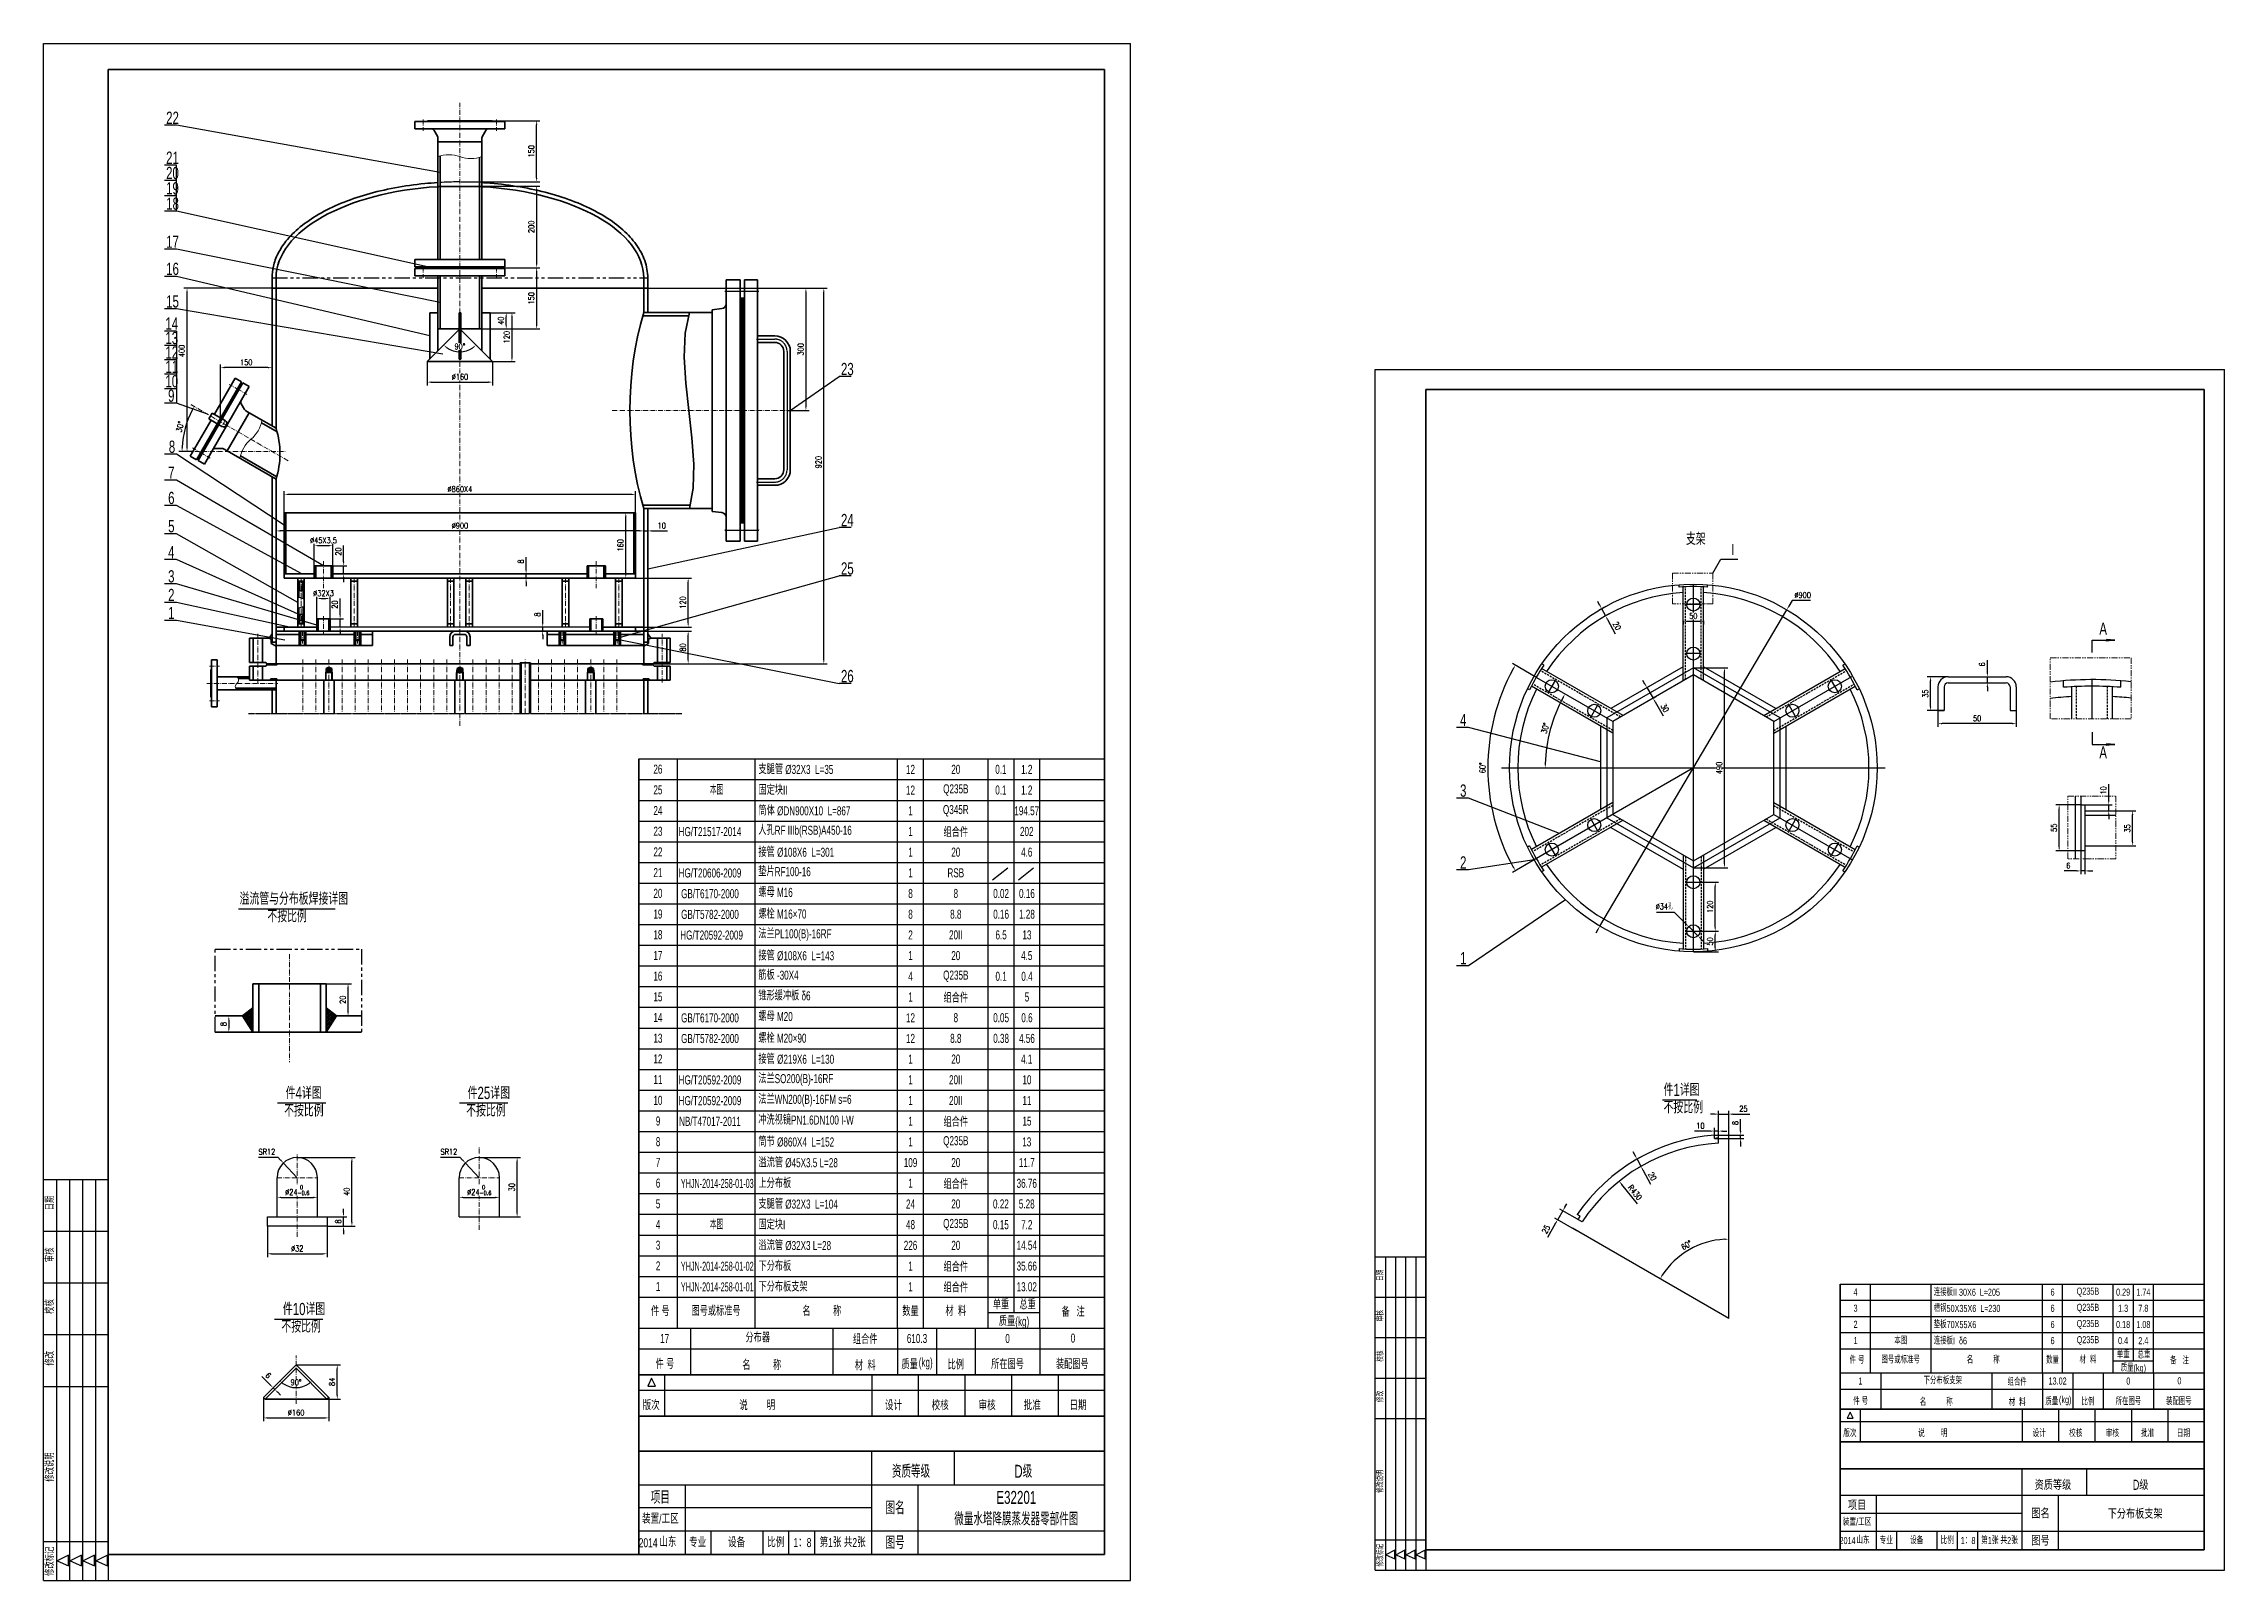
# Model space of a CAD drawing. Header units: millimetres. Extents: x 174648 to 205929, y -160248 to -145891.
# Drawn here: x 195349 to 200689, y -160248 to -156484 of the extents above; entities that cross this region are included whole.
import ezdxf
from ezdxf.enums import TextEntityAlignment as Align

# ---------------------------------------------------------------- set-up
doc = ezdxf.new("R2010")
doc.units = ezdxf.units.MM
for name, pattern in [('ACAD_ISO10W100', [18.7, 12, -3, 0.7, -3]), ('CENTER', [2, 1.25, -0.25, 0.25, -0.25]), ('DASHED', [0.75, 0.5, -0.25]), ('PHANTOM', [2.5, 1.25, -0.25, 0.25, -0.25, 0.25, -0.25])]:
    doc.linetypes.add(name, pattern=pattern)
for name, color, linetype, lineweight in [('2（细实线）', 4, 'Continuous', 20), ('5（双点划线）', 2, 'PHANTOM', 20), ('中心线', 1, 'ACAD_ISO10W100', 18), ('图层1', 4, 'Continuous', 35)]:
    doc.layers.add(name, color=color, linetype=linetype, lineweight=lineweight)
for name, color, linetype in [('4虚线层', 6, 'DASHED'), ('9双点划线层', 6, 'PHANTOM'), ('CEN', 1, 'CENTER'), ('THK', 7, 'Continuous')]:
    doc.layers.add(name, color=color, linetype=linetype)
doc.styles.add('TH_GBDIM', font='romans.shx', dxfattribs={"width": 0.8, "bigfont": 'gbcbig.shx'})
doc.styles.add('样式 3.5', font='roms.shx', dxfattribs={"width": 0.7, "height": 3.5, "bigfont": 'hztxt.shx'})
doc.styles.add('样式 5', font='roms.shx', dxfattribs={"width": 0.67, "height": 5, "bigfont": 'hztxt.shx'})
doc.dimstyles.new('TH_GBDIM', dxfattribs={"dimtxt": 3.5, "dimasz": 2.5, "dimexe": 2, "dimexo": 0, "dimgap": 1.5, "dimtad": 1, "dimdec": 1, "dimzin": 0, "dimdsep": 46, "dimtxsty": 'TH_GBDIM', "dimcen": 2.5, "dimclrd": 130, "dimclre": 130, "dimclrt": 3, "dimadec": 0, "dimazin": 0, "dimtfac": 0.714286, "dimtdec": 1, "dimtmove": 0, "dimatfit": 3, "dimfxl": 0, "dimtzin": 0, "dimlwd": -1, "dimlwe": -1, "dimarcsym": 0})

msp = doc.modelspace()

# ---------------------------------------------------------------- texts
at = {"style": '样式 3.5'}
for s, height, width, p in [('26', 22.18, 0.67, (196842.2, -158272.1)), ('支腿管 %%C32X3  L=35', 22.176, 0.67, (197099.4, -158272.8)), ('25', 22.18, 0.67, (196842.2, -158322.8)), ('本图', 22.18, 0.55, (196980.4, -158323.5)), ('固定块II', 22.18, 0.67, (197099.4, -158323.5)), ('24', 22.18, 0.67, (196842.2, -158373.4)), ('筒体 %%CDN900X10  L=867', 22.176, 0.67, (197099.4, -158374.2)), ('23', 22.18, 0.67, (196842.2, -158424.1)), ('人孔RF IIIb(RSB)A450-16', 22.176, 0.67, (197099, -158421.7)), ('22', 22.18, 0.67, (196842.2, -158474.8)), ('接管 %%C108X6  L=301', 22.176, 0.67, (197099.4, -158475.6)), ('21', 22.18, 0.67, (196842.2, -158525.5)), ('垫片RF100-16', 22.18, 0.67, (197099, -158523.1)), ('20', 22.18, 0.67, (196842.2, -158576.2)), ('螺母 M16', 22.18, 0.67, (197099, -158573.8)), ('19', 22.18, 0.67, (196842.2, -158626.9)), ('螺栓 M16×70', 22.18, 0.67, (197098.9, -158626.9)), ('18', 22.18, 0.67, (196842.2, -158677.6)), ('法兰PL100(B)-16RF', 22.176, 0.67, (197099, -158675.2)), ('17', 22.18, 0.67, (196842.2, -158728.3)), ('接管 %%C108X6  L=143', 22.176, 0.67, (197099.4, -158729)), ('16', 22.18, 0.67, (196842.2, -158778.9)), ('筋板 -30X4', 22.18, 0.67, (197099, -158776.6)), ('15', 22.18, 0.67, (196842.2, -158829.6)), ('锥形缓冲板 δ6', 22.18, 0.67, (197099, -158827.2)), ('14', 22.18, 0.67, (196842.2, -158880.3)), ('螺母 M20', 22.18, 0.67, (197099, -158877.9)), ('13', 22.18, 0.67, (196842.2, -158931)), ('螺栓 M20×90', 22.18, 0.67, (197098.9, -158931)), ('12', 22.18, 0.67, (196842.2, -158981.7)), ('法兰SO200(B)-16RF', 22.176, 0.67, (197099, -159030)), ('接管 %%C219X6  L=130', 22.176, 0.67, (197099.4, -158982.5)), ('11', 22.18, 0.67, (196842.2, -159032.4)), ('10', 22.18, 0.67, (196842.2, -159083.1)), ('法兰WN200(B)-16FM s=6', 22.176, 0.67, (197099, -159080.7)), ('9', 22.2, 0.67, (196848.1, -159133.8)), ('冲洗视镜PN1.6DN100 I-W', 22.176, 0.67, (197099, -159131.4)), ('8', 22.2, 0.67, (196848.1, -159184.4)), ('筒节 %%C860X4  L=152', 22.176, 0.67, (197099.4, -159185.2)), ('7', 22.2, 0.67, (196848.1, -159235.1)), ('溢流管 %%C45X3.5 L=28', 22.176, 0.67, (197099.4, -159235.9)), ('6', 22.2, 0.67, (196848.1, -159285.8)), ('YHJN-2014-258-01-03', 22.176, 0.55, (196909.3, -159286.6)), ('上分布板 ', 22.18, 0.67, (197099.4, -159286.6)), ('5', 22.2, 0.67, (196848.1, -159336.5)), ('支腿管 %%C32X3  L=104', 22.176, 0.67, (197099.4, -159337.3)), ('4', 22.2, 0.67, (196848.1, -159387.2)), ('本图', 22.18, 0.55, (196980.4, -159388)), ('固定块I', 22.18, 0.67, (197099.4, -159388)), ('3', 22.2, 0.67, (196848.1, -159437.9)), ('溢流管 %%C32X3 L=28', 22.176, 0.67, (197099.4, -159438.7)), ('2', 22.2, 0.67, (196848.1, -159488.6)), ('YHJN-2014-258-01-02', 22.176, 0.55, (196909.3, -159489.4)), ('下分布板 ', 22.18, 0.67, (197099.4, -159489.4)), ('1', 22.2, 0.67, (196848.1, -159539.3)), ('YHJN-2014-258-01-01', 22.176, 0.55, (196909.3, -159540)), ('下分布板支架', 22.18, 0.67, (197099.4, -159540)), ('4', 17.3, 0.67, (199780.6, -159550.1)), ('连接板II 30X6  L≈205', 17.325, 0.67, (199977, -159550.7)), ('3', 17.3, 0.67, (199780.6, -159589.7)), ('槽钢50X35X6  L≈230', 17.325, 0.67, (199977, -159590.3)), ('分布器', 22.18, 0.67, (197067.5, -159664.8)), ('2', 17.3, 0.67, (199780.6, -159629.3)), ('垫板70X55X6', 17.33, 0.67, (199977, -159629.9)), ('(kg)', 22.18, 0.67, (197491.8, -159724.6)), ('1', 17.3, 0.67, (199780.6, -159668.9)), ('本图', 17.33, 0.67, (199880.5, -159669.5)), ('连接板I  δ6', 17.33, 0.67, (199977, -159669.5)), ('下分布板支架', 17.33, 0.67, (199952.1, -159767)), ('(kg)', 17.32, 0.67, (200283.6, -159813.7))]:
    msp.add_text(s, height=height, dxfattribs=dict(at, width=width)).set_placement(p)
at = {"style": '样式 3.5', "width": 0.67}
for s, height, p in [('12', 22.18, (197471.7, -158261.4)), ('20', 22.18, (197582.6, -158261.4)), ('12', 22.18, (197471.7, -158312.1)), ('Q235B', 22.18, (197582.6, -158312.1)), ('1', 22.2, (197471.7, -158362.8)), ('Q345R', 22.18, (197582.6, -158362.8)), ('HG/T21517-2014', 22.176, (196980.7, -158413.5)), ('1', 22.2, (197471.7, -158413.5)), ('组合件', 22.18, (197582.6, -158413.5)), ('1', 22.2, (197471.7, -158464.2)), ('20', 22.18, (197582.6, -158464.2)), ('HG/T20606-2009', 22.176, (196980.7, -158514.8)), ('1', 22.2, (197471.7, -158514.8)), ('RSB', 22.18, (197582.6, -158514.8)), ('GB/T6170-2000', 22.176, (196980.7, -158565.5)), ('8', 22.2, (197471.7, -158565.5)), ('8', 22.2, (197582.6, -158565.5)), ('GB/T5782-2000', 22.176, (196980.7, -158616.2)), ('8', 22.2, (197471.7, -158616.2)), ('8.8', 22.18, (197582.6, -158616.2)), ('HG/T20592-2009', 22.176, (196984.7, -158666.9)), ('2', 22.2, (197471.7, -158666.9)), ('20II', 22.18, (197582.6, -158666.9)), ('1', 22.2, (197471.7, -158717.6)), ('20', 22.18, (197582.6, -158717.6)), ('4', 22.2, (197471.7, -158768.3)), ('Q235B', 22.18, (197582.6, -158768.3)), ('1', 22.2, (197471.7, -158819)), ('组合件', 22.18, (197582.6, -158819)), ('GB/T6170-2000', 22.176, (196980.7, -158869.7)), ('12', 22.18, (197471.7, -158869.7)), ('8', 22.2, (197582.6, -158869.7)), ('GB/T5782-2000', 22.176, (196980.7, -158920.3)), ('12', 22.18, (197471.7, -158920.3)), ('8.8', 22.18, (197582.6, -158920.3)), ('1', 22.2, (197471.7, -158971)), ('20', 22.18, (197582.6, -158971)), ('HG/T20592-2009', 22.176, (196980.7, -159021.7)), ('HG/T20592-2009', 22.176, (196980.7, -159072.4)), ('1', 22.2, (197471.7, -159021.7)), ('1', 22.2, (197471.7, -159072.4)), ('20II', 22.18, (197582.6, -159021.7)), ('20II', 22.18, (197582.6, -159072.4)), ('NB/T47017-2011', 22.176, (196980.7, -159123.1)), ('1', 22.2, (197471.7, -159123.1)), ('组合件', 22.18, (197582.6, -159123.1)), ('1', 22.2, (197471.7, -159173.8)), ('Q235B', 22.18, (197582.6, -159173.8)), ('109', 22.18, (197471.7, -159224.5)), ('20', 22.18, (197582.6, -159224.5)), ('1', 22.2, (197471.7, -159275.2)), ('组合件', 22.18, (197582.6, -159275.2)), ('24', 22.18, (197471.7, -159325.8)), ('20', 22.18, (197582.6, -159325.8)), ('48', 22.18, (197471.7, -159376.5)), ('Q235B', 22.18, (197582.6, -159376.5)), ('226', 22.18, (197471.7, -159427.2)), ('20', 22.18, (197582.6, -159427.2)), ('1', 22.2, (197471.7, -159477.9)), ('组合件', 22.18, (197582.6, -159477.9)), ('1', 22.2, (197471.7, -159528.6)), ('组合件', 22.18, (197582.6, -159528.6)), ('6', 17.3, (200267.9, -159541.7)), ('Q235B', 17.33, (200354.5, -159541.7)), ('件 号', 22.18, (196859.2, -159586.6)), ('图号或标准号', 22.18, (196995.6, -159586)), ('名          称', 22.176, (197254.5, -159586.2)), ('数量', 22.18, (197471.7, -159586.7)), ('材  料', 22.18, (197582.6, -159586.1)), ('单重', 22.18, (197693.3, -159570.2)), ('总重', 22.18, (197758.3, -159570)), ('备   注', 22.18, (197869.8, -159588.2)), ('6', 17.3, (200267.9, -159581.3)), ('Q235B', 17.33, (200354.5, -159581.3)), ('17', 22.18, (196869.8, -159655.3)), ('组合件', 22.18, (197360.8, -159655.3)), ('610.3', 22.18, (197487.6, -159655.3)), ('质量(kg)', 22.18, (197725.2, -159614.1)), ('0', 22.2, (197709.3, -159655.3)), ('0', 22.2, (197869.5, -159654.4)), ('6', 17.3, (200267.9, -159620.9)), ('Q235B', 17.33, (200354.5, -159620.9)), ('Q235B', 17.33, (200354.5, -159660.5)), ('件 号', 17.32, (199789.3, -159705.9)), ('图号或标准号', 17.32, (199895.9, -159705.4)), ('名          称', 17.325, (200098.2, -159705.5)), ('数量', 17.32, (200267.9, -159705.9)), ('6', 17.3, (200267.9, -159660.5)), ('材  料', 17.32, (200354.5, -159705.4)), ('单重', 17.32, (200441, -159693)), ('总重', 17.32, (200491.7, -159692.9)), ('备   注', 17.32, (200578.8, -159707.1)), ('件 号', 22.18, (196870.3, -159716)), ('名          称', 22.176, (197107.4, -159718.5)), ('材  料', 22.18, (197360.8, -159719.6)), ('质量', 22.18, (197469.4, -159716.9)), ('比例', 22.18, (197582.6, -159717.5)), ('所在图号', 22.18, (197709.3, -159716.4)), ('装配图号', 22.18, (197867.7, -159716.4)), ('1', 17.3, (199797.6, -159759.5)), ('组合件', 17.32, (200181.2, -159759.5)), ('13.02', 17.33, (200280.2, -159759.5)), ('质量(kg)', 17.32, (200465.9, -159727.4)), ('0', 17.3, (200453.5, -159759.5)), ('0', 17.3, (200578.6, -159758.8)), ('件 号', 17.32, (199798, -159807)), ('名          称', 17.325, (199983.2, -159808.9)), ('材  料', 17.32, (200181.2, -159809.8)), ('质量', 17.32, (200266, -159807.7)), ('比例', 17.32, (200354.5, -159808.1)), ('所在图号', 17.32, (200453.5, -159807.3)), ('装配图号', 17.32, (200577.2, -159807.3))]:
    msp.add_text(s, height=height, dxfattribs=at).set_placement(p, align=Align.MIDDLE)
at = {"color": 1, "style": '样式 3.5', "width": 0.67}
for s, height, p in [('0.1', 22.18, (197693, -158261.4)), ('1.2', 22.18, (197756.3, -158261.4)), ('0.1', 22.18, (197693, -158312.1)), ('1.2', 22.18, (197756.3, -158312.1)), ('194.57', 22.18, (197756.3, -158362.8)), ('202', 22.18, (197756.3, -158413.5)), ('4.6', 22.18, (197756.3, -158464.2)), ('0.02', 22.18, (197693.5, -158565.5)), ('0.16', 22.18, (197756.8, -158565.5)), ('0.16', 22.18, (197693.5, -158616.2)), ('1.28', 22.18, (197756.8, -158616.2)), ('6.5', 22.18, (197693.5, -158666.9)), ('13', 22.18, (197756.8, -158666.9)), ('4.5', 22.18, (197756.3, -158717.6)), ('0.1', 22.18, (197693.5, -158768.3)), ('0.4', 22.18, (197756.8, -158768.3)), ('5', 22.2, (197756.8, -158819)), ('0.05', 22.18, (197693.5, -158869.7)), ('0.6', 22.18, (197756.8, -158869.7)), ('0.38', 22.18, (197693.5, -158920.3)), ('4.56', 22.18, (197756.8, -158920.3)), ('4.1', 22.18, (197756.3, -158971)), ('10', 22.18, (197756.8, -159021.7)), ('11', 22.18, (197756.8, -159072.4)), ('15', 22.18, (197756.8, -159123.1)), ('13', 22.18, (197756.3, -159173.8)), ('11.7', 22.18, (197756.3, -159224.5)), ('36.76', 22.18, (197756.3, -159275.2)), ('0.22', 22.18, (197693, -159325.8)), ('5.28', 22.18, (197756.3, -159325.8)), ('0.15', 22.18, (197693, -159376.5)), ('7.2', 22.18, (197756.3, -159376.5)), ('14.54', 22.18, (197756.3, -159427.2)), ('35.66', 22.18, (197756.3, -159477.9)), ('13.02', 22.18, (197756.3, -159528.6)), ('0.29', 17.33, (200440.7, -159541.7)), ('1.74', 17.33, (200490.2, -159541.7)), ('1.3', 17.33, (200440.7, -159581.3)), ('7.8', 17.33, (200490.2, -159581.3)), ('0.18', 17.33, (200440.7, -159620.9)), ('1.08', 17.33, (200490.2, -159620.9)), ('0.4', 17.33, (200440.7, -159660.5)), ('2.4', 17.33, (200490.2, -159660.5))]:
    msp.add_text(s, height=height, dxfattribs=at).set_placement(p, align=Align.MIDDLE)
at = {"char_height": 30, "attachment_point": 1, "style": '样式 3.5'}
for s, insert, width in [('22', (195649.2, -156650.8), 32.852), ('21', (195649, -156748.6), 32.852), ('20', (195649, -156786.1), 32.852), ('19', (195649, -156823.6), 32.852), ('18', (195649.2, -156861.1), 32.852), ('17', (195649.2, -156954.3), 32.852), ('16', (195649.2, -157020.8), 32.852), ('23', (197301.4, -157266.1), 32.852), ('7', (195654, -157520), 32.852), ('6', (195654, -157581.8), 32.852), ('5', (195654, -157651.1), 32.852), ('24', (197301.4, -157636), 32.852), ('4', (195654, -157714.5), 32.852), ('支架', (199370.3, -157682.1), 314.203), ('3', (195654, -157773.8), 32.852), ('25', (197301.4, -157754.4), 32.852), ('2', (195654, -157819.5), 32.852), ('1', (195654, -157863.6), 32.852), ('A', (200382.5, -157901.9), 32.852), ('26', (197301.4, -158018), 32.852), ('4', (198817.2, -158125.7), 32.852), ('A', (200382.5, -158204.8), 32.852), ('3', (198817.2, -158298.5), 32.852), ('2', (198817.2, -158474.5), 32.852), ('溢流管与分布板焊接详图', (195828.9, -158563.2), 314.203), ('不按比例', (195897, -158606.1), 314.203), ('1', (198817.2, -158708.9), 32.852), ('件4详图', (195941.8, -159039), 314.203), ('件25详图', (196387.4, -159039), 314.203), ('件1详图', (199315.4, -159031.3), 314.203), ('不按比例', (195938.1, -159081.9), 314.203), ('不按比例', (196383.8, -159081.9), 314.203), ('件10详图', (195934.9, -159568.1), 314.203), ('不按比例', (195931.2, -159611), 314.203)]:
    msp.add_mtext(s, dxfattribs=dict(at, insert=insert, width=width))
at = {"color": 2, "insert": (199472.8, -157709.1), "char_height": 30, "width": 314.203, "attachment_point": 1, "style": '样式 3.5'}
msp.add_mtext('Ⅰ', dxfattribs=at)
at = {"attachment_point": 5, "rotation": 90, "style": '样式 3.5'}
for s, insert, char_height in [('日期', (195365.3, -159323.6), 19.01), ('审核', (195365.3, -159450.3), 19.01), ('日期', (198622.3, -159500.4), 14.85), ('校核', (195365.3, -159577), 19.01), ('审核', (198622.3, -159599.4), 14.85), ('修改', (195365.3, -159703.8), 19.01), ('校核', (198622.3, -159698.4), 14.85), ('修改', (198622.3, -159797.4), 14.85), ('修改说明', (195365.3, -159970.1), 19.01), ('修改说明', (198622.3, -160005.5), 14.85), ('修改标记', (195365.3, -160200.9), 19.01), ('修改标记', (198622.3, -160185.8), 14.85)]:
    msp.add_mtext(s, dxfattribs=dict(at, insert=insert, char_height=char_height))
at = {"attachment_point": 5}
for s, insert, char_height, style in [('版次', (196836.6, -159819.7), 22.18, '样式 3.5'), ('说        明', (197096.3, -159819.7), 22.18, '样式 3.5'), ('设计', (197430.1, -159819.7), 22.18, '样式 3.5'), ('校核', (197544.4, -159819.7), 22.18, '样式 3.5'), ('审核', (197659.3, -159819.7), 22.18, '样式 3.5'), ('批准', (197769.9, -159819.7), 22.18, '样式 3.5'), ('日期', (197881.7, -159819.7), 22.18, '样式 3.5'), ('版次', (199771.7, -159887.9), 17.32, '样式 3.5'), ('说        明', (199974.6, -159887.9), 17.32, '样式 3.5'), ('设计', (200235.4, -159887.9), 17.32, '样式 3.5'), ('校核', (200324.7, -159887.9), 17.32, '样式 3.5'), ('审核', (200414.4, -159887.9), 17.32, '样式 3.5'), ('批准', (200500.8, -159887.9), 17.32, '样式 3.5'), ('日期', (200588.2, -159887.9), 17.32, '样式 3.5'), ('资质等级', (197472.9, -159980.6), 31.68, '样式 5'), ('D级', (197747.7, -159980.6), 31.68, '样式 5'), ('资质等级', (200268.8, -160013.7), 24.75, '样式 5'), ('D级', (200483.5, -160013.7), 24.75, '样式 5'), ('项目', (196859.1, -160044.3), 31.68, '样式 5'), ('图名', (197434, -160070.2), 31.68, '样式 5'), ('E32201\\P微量水塔降膜蒸发器零部件图', (197730.7, -160071), 31.68, '样式 5'), ('项目', (199789.3, -160063.4), 24.75, '样式 5'), ('图名', (200238.4, -160083.6), 24.75, '样式 5'), ('下分布板支架', (200470.2, -160084.3), 24.75, '样式 5'), ('装置/工区', (196859.1, -160097.5), 22.18, '样式 3.5'), ('装置/工区', (199789.3, -160105), 17.32, '样式 3.5'), ('2014', (196829.3, -160155.7), 22.18, '样式 3.5'), ('山东', (196877.6, -160154.2), 22.18, '样式 3.5'), ('专业', (196950.6, -160155.3), 22.18, '样式 3.5'), ('设备', (197045.9, -160155.3), 22.18, '样式 3.5'), ('比例', (197141.8, -160155.3), 22.18, '样式 3.5'), ('1：8', (197207.1, -160155.3), 22.18, '样式 3.5'), ('第1张 共2张', (197305.5, -160155.3), 22.18, '样式 3.5'), ('图号', (197434, -160155.3), 31.68, '样式 5'), ('2014', (199765.9, -160150.4), 17.32, '样式 3.5'), ('山东', (199803.7, -160149.3), 17.32, '样式 3.5'), ('专业', (199860.7, -160150.1), 17.32, '样式 3.5'), ('设备', (199935.2, -160150.1), 17.32, '样式 3.5'), ('比例', (200010.1, -160150.1), 17.32, '样式 3.5'), ('1：8', (200061.1, -160150.1), 17.32, '样式 3.5'), ('第1张 共2张', (200138, -160150.1), 17.32, '样式 3.5'), ('图号', (200238.4, -160150.1), 24.75, '样式 5')]:
    msp.add_mtext(s, dxfattribs=dict(at, insert=insert, char_height=char_height, style=style))

# ---------------------------------------------------------------- blocks, each defined once
blk = doc.blocks.new('*D450')
at = {"color": 130}
blk.add_line((196828.4, -157082.9), (197267.4, -157082.9), dxfattribs=at)
at = {"color": 130, "linetype": 'Continuous'}
for p, q in [((197259.4, -157992.9), (197259.4, -157092.9)), ((196840.9, -158002.9), (197267.4, -158002.9))]:
    blk.add_line(p, q, dxfattribs=at)
at = {"color": 130}
for points in [[(197257.7, -157092.9), (197261, -157092.9), (197259.4, -157082.9)], [(197257.7, -157992.9), (197261, -157992.9), (197259.4, -158002.9)]]:
    blk.add_solid(points, dxfattribs=at)
at = {"layer": 'Defpoints', "color": 0}
for p in [(196828.4, -157082.9), (197259.4, -157082.9), (196840.9, -158002.9)]:
    blk.add_point(p, dxfattribs=at)
at = {"color": 3, "insert": (197246.4, -157509.2), "char_height": 14, "attachment_point": 5, "rotation": 90, "style": 'TH_GBDIM', "bg_fill": 3, "box_fill_scale": 1.1, "bg_fill_color": 256, "bg_fill_true_color": 13158600, "bg_fill_transparency": 0}
blk.add_mtext('920', dxfattribs=at)
blk = doc.blocks.new('*D451')
at = {"color": 130, "linetype": 'Continuous'}
for p, q in [((196828.4, -157082.9), (197223.6, -157082.9)), ((197215.6, -157092.9), (197215.6, -157372.9))]:
    blk.add_line(p, q, dxfattribs=at)
at = {"color": 130}
blk.add_line((197169.4, -157382.9), (197223.6, -157382.9), dxfattribs=at)
for points in [[(197213.9, -157092.9), (197217.2, -157092.9), (197215.6, -157082.9)], [(197213.9, -157372.9), (197217.2, -157372.9), (197215.6, -157382.9)]]:
    blk.add_solid(points, dxfattribs=at)
at = {"layer": 'Defpoints', "color": 0}
for p in [(196828.4, -157082.9), (197169.4, -157382.9), (197215.6, -157382.9)]:
    blk.add_point(p, dxfattribs=at)
at = {"color": 3, "insert": (197202.6, -157232.9), "char_height": 14, "attachment_point": 5, "rotation": 90, "style": 'TH_GBDIM', "bg_fill": 3, "box_fill_scale": 1.1, "bg_fill_color": 256, "bg_fill_true_color": 13158600, "bg_fill_transparency": 0}
blk.add_mtext('{300}{}{}', dxfattribs=at)
blk = doc.blocks.new('*D514')
at = {"color": 130}
blk.add_line((195908.4, -157082.9), (195692.3, -157082.9), dxfattribs=at)
at = {"color": 130, "linetype": 'Continuous'}
for p, q in [((195700.3, -157472.9), (195700.3, -157092.9)), ((195714.7, -157482.9), (195692.3, -157482.9))]:
    blk.add_line(p, q, dxfattribs=at)
at = {"color": 130}
for points in [[(195698.6, -157092.9), (195702, -157092.9), (195700.3, -157082.9)], [(195698.6, -157472.9), (195702, -157472.9), (195700.3, -157482.9)]]:
    blk.add_solid(points, dxfattribs=at)
at = {"layer": 'Defpoints', "color": 0}
for p in [(195700.3, -157082.9), (195908.4, -157082.9), (195714.7, -157482.9)]:
    blk.add_point(p, dxfattribs=at)
at = {"color": 3, "insert": (195687.3, -157237), "char_height": 14, "attachment_point": 5, "rotation": 90, "style": 'TH_GBDIM', "bg_fill": 3, "box_fill_scale": 1.1, "bg_fill_color": 256, "bg_fill_true_color": 13158600, "bg_fill_transparency": 0}
blk.add_mtext('400', dxfattribs=at)
blk = doc.blocks.new('*D515')
at = {"color": 130}
blk.add_line((195938.4, -157632.9), (195938.4, -157580.2), dxfattribs=at)
at = {"color": 130, "linetype": 'Continuous'}
for p, q in [((196788.4, -157588.2), (195948.4, -157588.2)), ((196798.4, -157632.9), (196798.4, -157580.2))]:
    blk.add_line(p, q, dxfattribs=at)
at = {"color": 130}
for points in [[(195948.4, -157586.5), (195948.4, -157589.8), (195938.4, -157588.2)], [(196788.4, -157586.5), (196788.4, -157589.8), (196798.4, -157588.2)]]:
    blk.add_solid(points, dxfattribs=at)
at = {"layer": 'Defpoints', "color": 0}
for p in [(195938.4, -157588.2), (195938.4, -157632.9), (196798.4, -157632.9)]:
    blk.add_point(p, dxfattribs=at)
at = {"color": 3, "insert": (196368.4, -157575.2), "char_height": 14, "attachment_point": 5, "style": 'TH_GBDIM', "bg_fill": 3, "box_fill_scale": 1.1, "bg_fill_color": 256, "bg_fill_true_color": 13158600, "bg_fill_transparency": 0}
blk.add_mtext('{%%c860X4}{}{}', dxfattribs=at)
blk = doc.blocks.new('*D452')
at = {"color": 130}
blk.add_line((196798.4, -157632.9), (196766.5, -157632.9), dxfattribs=at)
at = {"color": 130, "linetype": 'Continuous'}
for p, q in [((196774.5, -157782.9), (196774.5, -157642.9)), ((196798.4, -157792.9), (196766.5, -157792.9))]:
    blk.add_line(p, q, dxfattribs=at)
at = {"color": 130}
for points in [[(196772.8, -157642.9), (196776.2, -157642.9), (196774.5, -157632.9)], [(196772.8, -157782.9), (196776.2, -157782.9), (196774.5, -157792.9)]]:
    blk.add_solid(points, dxfattribs=at)
at = {"layer": 'Defpoints', "color": 0}
for p in [(196774.5, -157632.9), (196798.4, -157632.9), (196798.4, -157792.9)]:
    blk.add_point(p, dxfattribs=at)
at = {"color": 3, "insert": (196761.5, -157712.9), "char_height": 14, "attachment_point": 5, "rotation": 90, "style": 'TH_GBDIM', "bg_fill": 3, "box_fill_scale": 1.1, "bg_fill_color": 256, "bg_fill_true_color": 13158600, "bg_fill_transparency": 0}
blk.add_mtext('{160}{}{}', dxfattribs=at)
blk = doc.blocks.new('*D453')
at = {"color": 130}
blk.add_line((196794.4, -157792.9), (196935.3, -157792.9), dxfattribs=at)
at = {"color": 130, "linetype": 'Continuous'}
for p, q in [((196927.3, -157902.9), (196927.3, -157802.9)), ((196807.6, -157912.9), (196935.3, -157912.9))]:
    blk.add_line(p, q, dxfattribs=at)
at = {"color": 130}
for points in [[(196925.6, -157802.9), (196928.9, -157802.9), (196927.3, -157792.9)], [(196925.6, -157902.9), (196928.9, -157902.9), (196927.3, -157912.9)]]:
    blk.add_solid(points, dxfattribs=at)
at = {"layer": 'Defpoints', "color": 0}
for p in [(196794.4, -157792.9), (196927.3, -157792.9), (196807.6, -157912.9)]:
    blk.add_point(p, dxfattribs=at)
at = {"color": 3, "insert": (196914.3, -157852.9), "char_height": 14, "attachment_point": 5, "rotation": 90, "style": 'TH_GBDIM', "bg_fill": 3, "box_fill_scale": 1.1, "bg_fill_color": 256, "bg_fill_true_color": 13158600, "bg_fill_transparency": 0}
blk.add_mtext('120', dxfattribs=at)
blk = doc.blocks.new('*D516')
at = {"color": 130, "linetype": 'Continuous'}
for p, q in [((196530.4, -157772.9), (196530.4, -157741.8)), ((196530.4, -157792.9), (196522.4, -157792.9)), ((196530.4, -157792.9), (196530.4, -157782.9)), ((196530.4, -157802.9), (196530.4, -157812.9))]:
    blk.add_line(p, q, dxfattribs=at)
at = {"color": 130}
blk.add_line((196530.4, -157782.9), (196522.4, -157782.9), dxfattribs=at)
for points in [[(196528.8, -157772.9), (196532.1, -157772.9), (196530.4, -157782.9)], [(196528.8, -157802.9), (196532.1, -157802.9), (196530.4, -157792.9)]]:
    blk.add_solid(points, dxfattribs=at)
at = {"layer": 'Defpoints', "color": 0}
blk.add_point((196530.4, -157792.9), dxfattribs=at)
at = {"color": 3, "insert": (196517.4, -157752.4), "char_height": 14, "attachment_point": 5, "rotation": 90, "style": 'TH_GBDIM', "bg_fill": 3, "box_fill_scale": 1.1, "bg_fill_color": 256, "bg_fill_true_color": 13158600, "bg_fill_transparency": 0}
blk.add_mtext('{8}{}{}', dxfattribs=at)
at = {"layer": 'Defpoints', "color": 0}
blk.add_point((196530.4, -157782.9), dxfattribs=at)
blk.add_point((196530.4, -157782.9), dxfattribs=at)
blk = doc.blocks.new('*D517')
at = {"color": 130, "linetype": 'Continuous'}
for p, q in [((196571.2, -157902.9), (196571.2, -157871.8)), ((196571.2, -157922.9), (196563.2, -157922.9)), ((196571.2, -157922.9), (196571.2, -157912.9)), ((196571.2, -157932.9), (196571.2, -157942.9))]:
    blk.add_line(p, q, dxfattribs=at)
at = {"color": 130}
blk.add_line((196571.2, -157912.9), (196563.2, -157912.9), dxfattribs=at)
for points in [[(196569.5, -157902.9), (196572.8, -157902.9), (196571.2, -157912.9)], [(196569.5, -157932.9), (196572.8, -157932.9), (196571.2, -157922.9)]]:
    blk.add_solid(points, dxfattribs=at)
at = {"layer": 'Defpoints', "color": 0}
blk.add_point((196571.2, -157922.9), dxfattribs=at)
at = {"color": 3, "insert": (196558.2, -157882.4), "char_height": 14, "attachment_point": 5, "rotation": 90, "style": 'TH_GBDIM', "bg_fill": 3, "box_fill_scale": 1.1, "bg_fill_color": 256, "bg_fill_true_color": 13158600, "bg_fill_transparency": 0}
blk.add_mtext('{8}{}{}', dxfattribs=at)
at = {"layer": 'Defpoints', "color": 0}
blk.add_point((196571.2, -157912.9), dxfattribs=at)
blk.add_point((196571.2, -157912.9), dxfattribs=at)
blk = doc.blocks.new('*D518')
at = {"color": 130}
blk.add_line((196818.4, -157922.9), (196935.3, -157922.9), dxfattribs=at)
at = {"color": 130, "linetype": 'Continuous'}
for p, q in [((196927.3, -157992.9), (196927.3, -157932.9)), ((196592.7, -158002.9), (196935.3, -158002.9))]:
    blk.add_line(p, q, dxfattribs=at)
at = {"color": 130}
for points in [[(196925.6, -157932.9), (196928.9, -157932.9), (196927.3, -157922.9)], [(196925.6, -157992.9), (196928.9, -157992.9), (196927.3, -158002.9)]]:
    blk.add_solid(points, dxfattribs=at)
at = {"layer": 'Defpoints', "color": 0}
for p in [(196818.4, -157922.9), (196927.3, -157922.9), (196592.7, -158002.9)]:
    blk.add_point(p, dxfattribs=at)
at = {"color": 3, "insert": (196914.3, -157962.9), "char_height": 14, "attachment_point": 5, "rotation": 90, "style": 'TH_GBDIM', "bg_fill": 3, "box_fill_scale": 1.1, "bg_fill_color": 256, "bg_fill_true_color": 13158600, "bg_fill_transparency": 0}
blk.add_mtext('{80}{}{}', dxfattribs=at)
blk = doc.blocks.new('*D454')
at = {"color": 130, "linetype": 'Continuous'}
for p, q in [((196083.7, -157753.2), (196083.7, -157713)), ((196083.7, -157782.9), (196083.7, -157763.2)), ((196056.9, -157782.9), (196091.7, -157782.9)), ((196083.7, -157792.9), (196083.7, -157802.9))]:
    blk.add_line(p, q, dxfattribs=at)
at = {"color": 130}
blk.add_line((196046.9, -157763.2), (196091.7, -157763.2), dxfattribs=at)
for points in [[(196082.1, -157753.2), (196085.4, -157753.2), (196083.7, -157763.2)], [(196082.1, -157792.9), (196085.4, -157792.9), (196083.7, -157782.9)]]:
    blk.add_solid(points, dxfattribs=at)
at = {"layer": 'Defpoints', "color": 0}
blk.add_point((196056.9, -157782.9), dxfattribs=at)
at = {"color": 3, "insert": (196070.7, -157728.1), "char_height": 14, "attachment_point": 5, "rotation": 90, "style": 'TH_GBDIM', "bg_fill": 3, "box_fill_scale": 1.1, "bg_fill_color": 256, "bg_fill_true_color": 13158600, "bg_fill_transparency": 0}
blk.add_mtext('20', dxfattribs=at)
at = {"layer": 'Defpoints', "color": 0}
for p in [(196046.9, -157763.2), (196083.7, -157763.2)]:
    blk.add_point(p, dxfattribs=at)
blk = doc.blocks.new('*D455')
at = {"color": 130, "linetype": 'Continuous'}
for p, q in [((196075.1, -157883), (196075.1, -157842.9)), ((196050.4, -157912.8), (196083.1, -157912.8)), ((196075.1, -157912.8), (196075.1, -157893)), ((196075.1, -157922.8), (196075.1, -157932.8))]:
    blk.add_line(p, q, dxfattribs=at)
at = {"color": 130}
blk.add_line((196040.4, -157893), (196083.1, -157893), dxfattribs=at)
for points in [[(196073.5, -157883), (196076.8, -157883), (196075.1, -157893)], [(196073.5, -157922.8), (196076.8, -157922.8), (196075.1, -157912.8)]]:
    blk.add_solid(points, dxfattribs=at)
at = {"layer": 'Defpoints', "color": 0}
blk.add_point((196050.4, -157912.8), dxfattribs=at)
at = {"color": 3, "insert": (196062.1, -157858), "char_height": 14, "attachment_point": 5, "rotation": 90, "style": 'TH_GBDIM', "bg_fill": 3, "box_fill_scale": 1.1, "bg_fill_color": 256, "bg_fill_true_color": 13158600, "bg_fill_transparency": 0}
blk.add_mtext('20', dxfattribs=at)
at = {"layer": 'Defpoints', "color": 0}
for p in [(196040.4, -157893), (196075.1, -157893)]:
    blk.add_point(p, dxfattribs=at)
blk = doc.blocks.new('*D519')
at = {"color": 130}
blk.add_line((196011.9, -157763.2), (196011.9, -157705.7), dxfattribs=at)
at = {"color": 130, "linetype": 'Continuous'}
for p, q in [((196046.9, -157713.7), (196021.9, -157713.7)), ((196056.9, -157763.2), (196056.9, -157705.7))]:
    blk.add_line(p, q, dxfattribs=at)
at = {"color": 130}
for points in [[(196021.9, -157712), (196021.9, -157715.3), (196011.9, -157713.7)], [(196046.9, -157712), (196046.9, -157715.3), (196056.9, -157713.7)]]:
    blk.add_solid(points, dxfattribs=at)
at = {"layer": 'Defpoints', "color": 0}
for p in [(196011.9, -157763.2), (196056.9, -157763.2)]:
    blk.add_point(p, dxfattribs=at)
at = {"color": 3, "insert": (196034.4, -157700.7), "char_height": 14, "attachment_point": 5, "style": 'TH_GBDIM', "bg_fill": 3, "box_fill_scale": 1.1, "bg_fill_color": 256, "bg_fill_true_color": 13158600, "bg_fill_transparency": 0}
blk.add_mtext('{%%c45X3.5}{}{}', dxfattribs=at)
at = {"layer": 'Defpoints', "color": 0}
blk.add_point((196011.9, -157713.7), dxfattribs=at)
blk = doc.blocks.new('*D520')
at = {"color": 130, "linetype": 'Continuous'}
for p, q in [((196018.4, -157893), (196018.4, -157835.1)), ((196028.4, -157843.1), (196040.4, -157843.1))]:
    blk.add_line(p, q, dxfattribs=at)
at = {"color": 130}
blk.add_line((196050.4, -157893), (196050.4, -157835.1), dxfattribs=at)
for points in [[(196028.4, -157841.5), (196028.4, -157844.8), (196018.4, -157843.1)], [(196040.4, -157841.5), (196040.4, -157844.8), (196050.4, -157843.1)]]:
    blk.add_solid(points, dxfattribs=at)
at = {"layer": 'Defpoints', "color": 0}
for p in [(196018.4, -157893), (196050.4, -157893)]:
    blk.add_point(p, dxfattribs=at)
at = {"color": 3, "insert": (196034.4, -157830.1), "char_height": 14, "attachment_point": 5, "style": 'TH_GBDIM', "bg_fill": 3, "box_fill_scale": 1.1, "bg_fill_color": 256, "bg_fill_true_color": 13158600, "bg_fill_transparency": 0}
blk.add_mtext('{%%c32X3}{}{}', dxfattribs=at)
at = {"layer": 'Defpoints', "color": 0}
blk.add_point((196050.4, -157843.1), dxfattribs=at)
blk = doc.blocks.new('*D456')
at = {"color": 130, "linetype": 'Continuous'}
for p, q in [((196368.4, -156832.9), (196564.3, -156832.9)), ((196556.3, -156842.9), (196556.3, -157022.9))]:
    blk.add_line(p, q, dxfattribs=at)
at = {"color": 130}
blk.add_line((196368.4, -157032.9), (196564.3, -157032.9), dxfattribs=at)
for points in [[(196554.7, -156842.9), (196558, -156842.9), (196556.3, -156832.9)], [(196554.7, -157022.9), (196558, -157022.9), (196556.3, -157032.9)]]:
    blk.add_solid(points, dxfattribs=at)
at = {"layer": 'Defpoints', "color": 0}
for p in [(196368.4, -156832.9), (196368.4, -157032.9), (196556.3, -157032.9)]:
    blk.add_point(p, dxfattribs=at)
at = {"color": 3, "insert": (196543.3, -156932.9), "char_height": 14, "attachment_point": 5, "rotation": 90, "style": 'TH_GBDIM', "bg_fill": 3, "box_fill_scale": 1.1, "bg_fill_color": 256, "bg_fill_true_color": 13158600, "bg_fill_transparency": 0}
blk.add_mtext('200', dxfattribs=at)
blk = doc.blocks.new('*D457')
at = {"color": 130}
blk.add_line((196447.4, -156672.9), (196564.3, -156672.9), dxfattribs=at)
at = {"color": 130, "linetype": 'Continuous'}
for p, q in [((196556.3, -156812.9), (196556.3, -156682.9)), ((196370.3, -156822.9), (196564.3, -156822.9))]:
    blk.add_line(p, q, dxfattribs=at)
at = {"color": 130}
for points in [[(196554.7, -156682.9), (196558, -156682.9), (196556.3, -156672.9)], [(196554.7, -156812.9), (196558, -156812.9), (196556.3, -156822.9)]]:
    blk.add_solid(points, dxfattribs=at)
at = {"layer": 'Defpoints', "color": 0}
for p in [(196447.4, -156672.9), (196556.3, -156672.9), (196370.3, -156822.9)]:
    blk.add_point(p, dxfattribs=at)
at = {"color": 3, "insert": (196543.3, -156747.9), "char_height": 14, "attachment_point": 5, "rotation": 90, "style": 'TH_GBDIM', "bg_fill": 3, "box_fill_scale": 1.1, "bg_fill_color": 256, "bg_fill_true_color": 13158600, "bg_fill_transparency": 0}
blk.add_mtext('150', dxfattribs=at)
blk = doc.blocks.new('*D458')
at = {"color": 130, "linetype": 'Continuous'}
for p, q in [((196538.4, -157032.9), (196564.3, -157032.9)), ((196556.3, -157042.9), (196556.3, -157172.9))]:
    blk.add_line(p, q, dxfattribs=at)
at = {"color": 130}
blk.add_line((196463.1, -157182.9), (196564.3, -157182.9), dxfattribs=at)
for points in [[(196554.7, -157042.9), (196558, -157042.9), (196556.3, -157032.9)], [(196554.7, -157172.9), (196558, -157172.9), (196556.3, -157182.9)]]:
    blk.add_solid(points, dxfattribs=at)
at = {"layer": 'Defpoints', "color": 0}
for p in [(196538.4, -157032.9), (196463.1, -157182.9), (196556.3, -157182.9)]:
    blk.add_point(p, dxfattribs=at)
at = {"color": 3, "insert": (196543.3, -157107.9), "char_height": 14, "attachment_point": 5, "rotation": 90, "style": 'TH_GBDIM', "bg_fill": 3, "box_fill_scale": 1.1, "bg_fill_color": 256, "bg_fill_true_color": 13158600, "bg_fill_transparency": 0}
blk.add_mtext('150', dxfattribs=at)
blk = doc.blocks.new('*D459')
at = {"color": 130, "linetype": 'Continuous'}
for p, q in [((196422.4, -157182.9), (196489.8, -157182.9)), ((196481.8, -157172.9), (196481.8, -157153.1))]:
    blk.add_line(p, q, dxfattribs=at)
at = {"color": 130}
blk.add_line((196442.4, -157143.1), (196489.8, -157143.1), dxfattribs=at)
for points in [[(196480.1, -157153.1), (196483.5, -157153.1), (196481.8, -157143.1)], [(196480.1, -157172.9), (196483.5, -157172.9), (196481.8, -157182.9)]]:
    blk.add_solid(points, dxfattribs=at)
at = {"layer": 'Defpoints', "color": 0}
blk.add_point((196422.4, -157182.9), dxfattribs=at)
at = {"color": 3, "insert": (196468.8, -157163), "char_height": 14, "attachment_point": 5, "rotation": 90, "style": 'TH_GBDIM', "bg_fill": 3, "box_fill_scale": 1.1, "bg_fill_color": 256, "bg_fill_true_color": 13158600, "bg_fill_transparency": 0}
blk.add_mtext('40', dxfattribs=at)
at = {"layer": 'Defpoints', "color": 0}
for p in [(196442.4, -157143.1), (196481.8, -157143.1)]:
    blk.add_point(p, dxfattribs=at)
blk = doc.blocks.new('*D521')
at = {"color": 130, "linetype": 'Continuous'}
blk.add_arc((196368.4, -157182.9), 56, 235.2452, 304.7548, dxfattribs=at)
at = {"color": 130}
for points in [[(196335.4, -157230.2), (196337.5, -157227.6), (196328.8, -157222.5)], [(196399.2, -157227.6), (196401.3, -157230.2), (196407.9, -157222.5)]]:
    blk.add_solid(points, dxfattribs=at)
at = {"layer": 'Defpoints', "color": 0}
for p in [(196368.4, -157182.9), (196368.4, -157182.9), (196288.4, -157262.9), (196448.4, -157262.9)]:
    blk.add_point(p, dxfattribs=at)
at = {"color": 3, "insert": (196368.4, -157225.9), "char_height": 14, "attachment_point": 5, "style": 'TH_GBDIM', "bg_fill": 3, "box_fill_scale": 1.1, "bg_fill_color": 256, "bg_fill_true_color": 13158600, "bg_fill_transparency": 0}
blk.add_mtext('90°', dxfattribs=at)
at = {"layer": 'Defpoints', "color": 0}
blk.add_point((196353.9, -157237), dxfattribs=at)
blk = doc.blocks.new('*D522')
at = {"color": 130, "linetype": 'Continuous'}
for p, q in [((196442.4, -157143.1), (196503.8, -157143.1)), ((196495.8, -157153.1), (196495.8, -157252.9))]:
    blk.add_line(p, q, dxfattribs=at)
at = {"color": 130}
blk.add_line((196448.4, -157262.9), (196503.8, -157262.9), dxfattribs=at)
for points in [[(196494.2, -157153.1), (196497.5, -157153.1), (196495.8, -157143.1)], [(196494.2, -157252.9), (196497.5, -157252.9), (196495.8, -157262.9)]]:
    blk.add_solid(points, dxfattribs=at)
at = {"layer": 'Defpoints', "color": 0}
for p in [(196442.4, -157143.1), (196448.4, -157262.9), (196495.8, -157262.9)]:
    blk.add_point(p, dxfattribs=at)
at = {"color": 3, "insert": (196482.8, -157203), "char_height": 14, "attachment_point": 5, "rotation": 90, "style": 'TH_GBDIM', "bg_fill": 3, "box_fill_scale": 1.1, "bg_fill_color": 256, "bg_fill_true_color": 13158600, "bg_fill_transparency": 0}
blk.add_mtext('120', dxfattribs=at)
blk = doc.blocks.new('*D460')
at = {"color": 130}
blk.add_line((195782.2, -157410.1), (195782.2, -157269.7), dxfattribs=at)
at = {"color": 130, "linetype": 'Continuous'}
for p, q in [((195898.4, -157277.7), (195792.2, -157277.7)), ((195908.4, -157420.6), (195908.4, -157269.7))]:
    blk.add_line(p, q, dxfattribs=at)
at = {"color": 130}
for points in [[(195792.2, -157276.1), (195792.2, -157279.4), (195782.2, -157277.7)], [(195898.4, -157276.1), (195898.4, -157279.4), (195908.4, -157277.7)]]:
    blk.add_solid(points, dxfattribs=at)
at = {"layer": 'Defpoints', "color": 0}
for p in [(195782.2, -157277.7), (195782.2, -157410.1), (195908.4, -157420.6)]:
    blk.add_point(p, dxfattribs=at)
at = {"color": 3, "insert": (195845.3, -157264.7), "char_height": 14, "attachment_point": 5, "style": 'TH_GBDIM', "bg_fill": 3, "box_fill_scale": 1.1, "bg_fill_color": 256, "bg_fill_true_color": 13158600, "bg_fill_transparency": 0}
blk.add_mtext('{150}{}{}', dxfattribs=at)
blk = doc.blocks.new('*D523')
at = {"color": 130}
blk.add_line((196041.3, -158786.4), (196102.6, -158786.4), dxfattribs=at)
at = {"color": 130, "linetype": 'Continuous'}
for p, q in [((196094.6, -158855.4), (196094.6, -158796.4)), ((196066.5, -158865.4), (196102.6, -158865.4))]:
    blk.add_line(p, q, dxfattribs=at)
at = {"color": 130}
for points in [[(196092.9, -158796.4), (196096.3, -158796.4), (196094.6, -158786.4)], [(196092.9, -158855.4), (196096.3, -158855.4), (196094.6, -158865.4)]]:
    blk.add_solid(points, dxfattribs=at)
at = {"layer": 'Defpoints', "color": 0}
for p in [(196041.3, -158786.4), (196094.6, -158786.4), (196066.5, -158865.4)]:
    blk.add_point(p, dxfattribs=at)
at = {"color": 3, "insert": (196081.6, -158825.9), "char_height": 14, "attachment_point": 5, "rotation": 90, "style": 'TH_GBDIM', "bg_fill": 3, "box_fill_scale": 1.1, "bg_fill_color": 256, "bg_fill_true_color": 13158600, "bg_fill_transparency": 0}
blk.add_mtext('{20}{}{}', dxfattribs=at)
blk = doc.blocks.new('*D524')
at = {"color": 130, "linetype": 'Continuous'}
for p, q in [((195802.7, -158865.4), (195794.7, -158865.4)), ((195802.7, -158875.4), (195802.7, -158895.4))]:
    blk.add_line(p, q, dxfattribs=at)
at = {"color": 130}
blk.add_line((195802.7, -158905.4), (195794.7, -158905.4), dxfattribs=at)
for points in [[(195801, -158875.4), (195804.3, -158875.4), (195802.7, -158865.4)], [(195801, -158895.4), (195804.3, -158895.4), (195802.7, -158905.4)]]:
    blk.add_solid(points, dxfattribs=at)
at = {"color": 3, "insert": (195789.7, -158885.4), "char_height": 14, "attachment_point": 5, "rotation": 90, "style": 'TH_GBDIM', "bg_fill": 3, "box_fill_scale": 1.1, "bg_fill_color": 256, "bg_fill_true_color": 13158600, "bg_fill_transparency": 0}
blk.add_mtext('{8}{}{}', dxfattribs=at)
at = {"layer": 'Defpoints', "color": 0}
for p in [(195802.7, -158865.4), (195802.7, -158905.4), (195802.7, -158905.4)]:
    blk.add_point(p, dxfattribs=at)
blk = doc.blocks.new('*D525')
at = {"color": 130, "linetype": 'Continuous'}
for p, q in [((195897.1, -159380.1), (195897.1, -159455.9)), ((195907.1, -159447.9), (196033.2, -159447.9))]:
    blk.add_line(p, q, dxfattribs=at)
at = {"color": 130}
blk.add_line((196043.2, -159380.1), (196043.2, -159455.9), dxfattribs=at)
for points in [[(195907.1, -159446.2), (195907.1, -159449.5), (195897.1, -159447.9)], [(196033.2, -159446.2), (196033.2, -159449.5), (196043.2, -159447.9)]]:
    blk.add_solid(points, dxfattribs=at)
at = {"layer": 'Defpoints', "color": 0}
for p in [(195897.1, -159380.1), (196043.2, -159380.1), (196043.2, -159447.9)]:
    blk.add_point(p, dxfattribs=at)
at = {"color": 3, "insert": (195970.1, -159434.9), "char_height": 14, "attachment_point": 5, "style": 'TH_GBDIM', "bg_fill": 3, "box_fill_scale": 1.1, "bg_fill_color": 256, "bg_fill_true_color": 13158600, "bg_fill_transparency": 0}
blk.add_mtext('{%%c32}{}{}', dxfattribs=at)
blk = doc.blocks.new('*D526')
at = {"color": 130, "linetype": 'Continuous'}
for p, q in [((195920.7, -159309.7), (195920.7, -159301.7)), ((195930.7, -159309.7), (196009.6, -159309.7))]:
    blk.add_line(p, q, dxfattribs=at)
at = {"color": 130}
blk.add_line((196019.6, -159309.7), (196019.6, -159301.7), dxfattribs=at)
for points in [[(195930.7, -159308), (195930.7, -159311.3), (195920.7, -159309.7)], [(196009.6, -159308), (196009.6, -159311.3), (196019.6, -159309.7)]]:
    blk.add_solid(points, dxfattribs=at)
at = {"color": 3, "insert": (195970.1, -159292), "char_height": 14, "attachment_point": 5, "style": 'TH_GBDIM', "bg_fill": 3, "box_fill_scale": 1.1, "bg_fill_color": 256, "bg_fill_true_color": 13158600, "bg_fill_transparency": 0}
blk.add_mtext('{%%c24}{}{\\H0.7143x;\\S 0^ -0.6;}', dxfattribs=at)
at = {"layer": 'Defpoints', "color": 0}
for p in [(195920.7, -159309.7), (196019.6, -159309.7), (196019.6, -159309.7)]:
    blk.add_point(p, dxfattribs=at)
blk = doc.blocks.new('*D527')
at = {"color": 130}
blk.add_line((196043.2, -159357.7), (196091.4, -159357.7), dxfattribs=at)
at = {"color": 130, "linetype": 'Continuous'}
for p, q in [((196043.2, -159380.1), (196091.4, -159380.1)), ((196083.4, -159347.7), (196083.4, -159337.7)), ((196083.4, -159380.1), (196083.4, -159357.7)), ((196083.4, -159390.1), (196083.4, -159400.1))]:
    blk.add_line(p, q, dxfattribs=at)
at = {"color": 130}
for points in [[(196081.7, -159347.7), (196085, -159347.7), (196083.4, -159357.7)], [(196081.7, -159390.1), (196085, -159390.1), (196083.4, -159380.1)]]:
    blk.add_solid(points, dxfattribs=at)
at = {"color": 3, "insert": (196070.4, -159368.9), "char_height": 14, "attachment_point": 5, "rotation": 90, "style": 'TH_GBDIM', "bg_fill": 3, "box_fill_scale": 1.1, "bg_fill_color": 256, "bg_fill_true_color": 13158600, "bg_fill_transparency": 0}
blk.add_mtext('{8}{}{}', dxfattribs=at)
at = {"layer": 'Defpoints', "color": 0}
for p in [(196043.2, -159357.7), (196043.2, -159380.1), (196083.4, -159357.7)]:
    blk.add_point(p, dxfattribs=at)
blk = doc.blocks.new('*D528')
at = {"color": 130}
blk.add_line((195970.1, -159212.2), (196112, -159212.2), dxfattribs=at)
at = {"color": 130, "linetype": 'Continuous'}
for p, q in [((196104, -159370.1), (196104, -159222.2)), ((196043.2, -159380.1), (196112, -159380.1))]:
    blk.add_line(p, q, dxfattribs=at)
at = {"color": 130}
for points in [[(196102.3, -159222.2), (196105.7, -159222.2), (196104, -159212.2)], [(196102.3, -159370.1), (196105.7, -159370.1), (196104, -159380.1)]]:
    blk.add_solid(points, dxfattribs=at)
at = {"layer": 'Defpoints', "color": 0}
for p in [(195970.1, -159212.2), (196104, -159212.2), (196043.2, -159380.1)]:
    blk.add_point(p, dxfattribs=at)
at = {"color": 3, "insert": (196091, -159296.1), "char_height": 14, "attachment_point": 5, "rotation": 90, "style": 'TH_GBDIM', "bg_fill": 3, "box_fill_scale": 1.1, "bg_fill_color": 256, "bg_fill_true_color": 13158600, "bg_fill_transparency": 0}
blk.add_mtext('{40}{}{}', dxfattribs=at)
blk = doc.blocks.new('*D461')
at = {"color": 130, "linetype": 'Continuous'}
for p, q in [((195875, -159211), (195922.6, -159211)), ((195922.6, -159211), (195929.4, -159218.3))]:
    blk.add_line(p, q, dxfattribs=at)
at = {"layer": 'Defpoints', "color": 0}
blk.add_point((195970.1, -159261.6), dxfattribs=at)
at = {"color": 3, "insert": (195895.8, -159198), "char_height": 14, "attachment_point": 5, "style": 'TH_GBDIM', "bg_fill": 3, "box_fill_scale": 1.1, "bg_fill_color": 256, "bg_fill_true_color": 13158600, "bg_fill_transparency": 0}
blk.add_mtext('{SR12}{}{}', dxfattribs=at)
at = {"color": 130, "linetype": 'Continuous'}
blk.add_line((195970.1, -159261.6), (195936.3, -159225.6), dxfattribs=at)
at = {"color": 130}
blk.add_solid([(195930.7, -159217.2), (195928.2, -159219.5), (195936.3, -159225.6)], dxfattribs=at)
at = {"layer": 'Defpoints', "color": 0}
blk.add_point((195936.3, -159225.6), dxfattribs=at)
blk = doc.blocks.new('*D529')
at = {"color": 130, "linetype": 'Continuous'}
for p, q in [((196288.4, -157262.9), (196288.4, -157321.2)), ((196298.4, -157313.2), (196438.4, -157313.2))]:
    blk.add_line(p, q, dxfattribs=at)
at = {"color": 130}
blk.add_line((196448.4, -157262.9), (196448.4, -157321.2), dxfattribs=at)
for points in [[(196298.4, -157311.5), (196298.4, -157314.8), (196288.4, -157313.2)], [(196438.4, -157311.5), (196438.4, -157314.8), (196448.4, -157313.2)]]:
    blk.add_solid(points, dxfattribs=at)
at = {"layer": 'Defpoints', "color": 0}
for p in [(196288.4, -157262.9), (196448.4, -157262.9), (196448.4, -157313.2)]:
    blk.add_point(p, dxfattribs=at)
at = {"color": 3, "insert": (196368.4, -157300.2), "char_height": 14, "attachment_point": 5, "style": 'TH_GBDIM', "bg_fill": 3, "box_fill_scale": 1.1, "bg_fill_color": 256, "bg_fill_true_color": 13158600, "bg_fill_transparency": 0}
blk.add_mtext('{%%c160}{}{}', dxfattribs=at)
blk = doc.blocks.new('*D530')
at = {"color": 130, "linetype": 'Continuous'}
blk.add_arc((195967.2, -159719.6), 56, 235.2452, 304.7548, dxfattribs=at)
at = {"color": 130}
for points in [[(195934.2, -159766.9), (195936.3, -159764.3), (195927.6, -159759.2)], [(195998, -159764.3), (196000.2, -159766.9), (196006.8, -159759.2)]]:
    blk.add_solid(points, dxfattribs=at)
at = {"layer": 'Defpoints', "color": 0}
for p in [(195967.2, -159719.6), (195967.2, -159719.6), (195887.2, -159799.6), (196047.2, -159799.6)]:
    blk.add_point(p, dxfattribs=at)
at = {"color": 3, "insert": (195967.2, -159762.6), "char_height": 14, "attachment_point": 5, "style": 'TH_GBDIM', "bg_fill": 3, "box_fill_scale": 1.1, "bg_fill_color": 256, "bg_fill_true_color": 13158600, "bg_fill_transparency": 0}
blk.add_mtext('90°', dxfattribs=at)
at = {"layer": 'Defpoints', "color": 0}
blk.add_point((195952.7, -159773.7), dxfattribs=at)
blk = doc.blocks.new('*D462')
at = {"color": 130, "linetype": 'Continuous'}
for p, q in [((195887.2, -159799.6), (195887.2, -159857.8)), ((195897.2, -159849.8), (196037.2, -159849.8))]:
    blk.add_line(p, q, dxfattribs=at)
at = {"color": 130}
blk.add_line((196047.2, -159799.6), (196047.2, -159857.8), dxfattribs=at)
for points in [[(195897.2, -159848.2), (195897.2, -159851.5), (195887.2, -159849.8)], [(196037.2, -159848.2), (196037.2, -159851.5), (196047.2, -159849.8)]]:
    blk.add_solid(points, dxfattribs=at)
at = {"layer": 'Defpoints', "color": 0}
for p in [(195887.2, -159799.6), (196047.2, -159799.6), (196047.2, -159849.8)]:
    blk.add_point(p, dxfattribs=at)
at = {"color": 3, "insert": (195967.2, -159836.8), "char_height": 14, "attachment_point": 5, "style": 'TH_GBDIM', "bg_fill": 3, "box_fill_scale": 1.1, "bg_fill_color": 256, "bg_fill_true_color": 13158600, "bg_fill_transparency": 0}
blk.add_mtext('{%%c160}{}{}', dxfattribs=at)
blk = doc.blocks.new('*D531')
at = {"color": 130}
blk.add_line((195967.2, -159719.6), (196076.1, -159719.6), dxfattribs=at)
at = {"color": 130, "linetype": 'Continuous'}
for p, q in [((196068.1, -159793.8), (196068.1, -159729.6)), ((195967.2, -159803.8), (196076.1, -159803.8))]:
    blk.add_line(p, q, dxfattribs=at)
at = {"color": 130}
for points in [[(196066.5, -159729.6), (196069.8, -159729.6), (196068.1, -159719.6)], [(196066.5, -159793.8), (196069.8, -159793.8), (196068.1, -159803.8)]]:
    blk.add_solid(points, dxfattribs=at)
at = {"layer": 'Defpoints', "color": 0}
for p in [(195967.2, -159719.6), (196068.1, -159719.6), (195967.2, -159803.8)]:
    blk.add_point(p, dxfattribs=at)
at = {"color": 3, "insert": (196055.1, -159761.7), "char_height": 14, "attachment_point": 5, "rotation": 90, "style": 'TH_GBDIM', "bg_fill": 3, "box_fill_scale": 1.1, "bg_fill_color": 256, "bg_fill_true_color": 13158600, "bg_fill_transparency": 0}
blk.add_mtext('84', dxfattribs=at)
blk = doc.blocks.new('*D532')
at = {"color": 130, "linetype": 'Continuous'}
for p, q in [((195903.9, -159768.7), (195883.4, -159748.3)), ((195915.2, -159780.1), (195909.5, -159785.7)), ((195915.2, -159780.1), (195910.9, -159775.8)), ((195922.3, -159787.1), (195929.3, -159794.2))]:
    blk.add_line(p, q, dxfattribs=at)
at = {"color": 130}
blk.add_line((195910.9, -159775.8), (195905.3, -159781.5), dxfattribs=at)
for points in [[(195905, -159767.6), (195902.7, -159769.9), (195910.9, -159775.8)], [(195923.4, -159785.9), (195921.1, -159788.3), (195915.2, -159780.1)]]:
    blk.add_solid(points, dxfattribs=at)
at = {"color": 3, "insert": (195899.3, -159745.8), "char_height": 14, "attachment_point": 5, "rotation": 315, "style": 'TH_GBDIM', "bg_fill": 3, "box_fill_scale": 1.1, "bg_fill_color": 256, "bg_fill_true_color": 13158600, "bg_fill_transparency": 0}
blk.add_mtext('6', dxfattribs=at)
at = {"layer": 'Defpoints', "color": 0}
for p in [(195910.9, -159775.8), (195910.9, -159775.8), (195915.2, -159780.1)]:
    blk.add_point(p, dxfattribs=at)
blk = doc.blocks.new('*D533')
at = {"color": 130, "linetype": 'Continuous'}
for p, q in [((196366.4, -159309.7), (196366.4, -159301.7)), ((196376.4, -159309.7), (196455.2, -159309.7))]:
    blk.add_line(p, q, dxfattribs=at)
at = {"color": 130}
blk.add_line((196465.2, -159309.7), (196465.2, -159301.7), dxfattribs=at)
for points in [[(196376.4, -159308), (196376.4, -159311.3), (196366.4, -159309.7)], [(196455.2, -159308), (196455.2, -159311.3), (196465.2, -159309.7)]]:
    blk.add_solid(points, dxfattribs=at)
at = {"color": 3, "insert": (196415.8, -159292), "char_height": 14, "attachment_point": 5, "style": 'TH_GBDIM', "bg_fill": 3, "box_fill_scale": 1.1, "bg_fill_color": 256, "bg_fill_true_color": 13158600, "bg_fill_transparency": 0}
blk.add_mtext('{%%c24}{}{\\H0.7143x;\\S 0^ -0.6;}', dxfattribs=at)
at = {"layer": 'Defpoints', "color": 0}
for p in [(196366.4, -159309.7), (196465.2, -159309.7), (196465.2, -159309.7)]:
    blk.add_point(p, dxfattribs=at)
blk = doc.blocks.new('*D534')
at = {"color": 130}
blk.add_line((196415.8, -159212.2), (196516.5, -159212.2), dxfattribs=at)
at = {"color": 130, "linetype": 'Continuous'}
for p, q in [((196508.5, -159347.7), (196508.5, -159222.2)), ((196465.2, -159357.7), (196516.5, -159357.7))]:
    blk.add_line(p, q, dxfattribs=at)
at = {"color": 130}
for points in [[(196506.8, -159222.2), (196510.2, -159222.2), (196508.5, -159212.2)], [(196506.8, -159347.7), (196510.2, -159347.7), (196508.5, -159357.7)]]:
    blk.add_solid(points, dxfattribs=at)
at = {"layer": 'Defpoints', "color": 0}
for p in [(196415.8, -159212.2), (196508.5, -159212.2), (196465.2, -159357.7)]:
    blk.add_point(p, dxfattribs=at)
at = {"color": 3, "insert": (196495.5, -159284.9), "char_height": 14, "attachment_point": 5, "rotation": 90, "style": 'TH_GBDIM', "bg_fill": 3, "box_fill_scale": 1.1, "bg_fill_color": 256, "bg_fill_true_color": 13158600, "bg_fill_transparency": 0}
blk.add_mtext('{30}{}{}', dxfattribs=at)
blk = doc.blocks.new('*D463')
at = {"color": 130, "linetype": 'Continuous'}
for p, q in [((196320.6, -159211), (196368.2, -159211)), ((196368.2, -159211), (196375.1, -159218.3))]:
    blk.add_line(p, q, dxfattribs=at)
at = {"layer": 'Defpoints', "color": 0}
blk.add_point((196415.8, -159261.6), dxfattribs=at)
at = {"color": 3, "insert": (196341.4, -159198), "char_height": 14, "attachment_point": 5, "style": 'TH_GBDIM', "bg_fill": 3, "box_fill_scale": 1.1, "bg_fill_color": 256, "bg_fill_true_color": 13158600, "bg_fill_transparency": 0}
blk.add_mtext('{SR12}{}{}', dxfattribs=at)
at = {"color": 130, "linetype": 'Continuous'}
blk.add_line((196415.8, -159261.6), (196381.9, -159225.6), dxfattribs=at)
at = {"color": 130}
blk.add_solid([(196376.3, -159217.2), (196373.9, -159219.5), (196381.9, -159225.6)], dxfattribs=at)
at = {"layer": 'Defpoints', "color": 0}
blk.add_point((196381.9, -159225.6), dxfattribs=at)
blk = doc.blocks.new('*D480')
at = {"color": 130}
blk.add_line((195719.6, -157374), (195710.7, -157368.8), dxfattribs=at)
at = {"color": 130, "linetype": 'Continuous'}
blk.add_line((195700.3, -157482.9), (195680.1, -157482.9), dxfattribs=at)
blk.add_arc((195908.4, -157482.9), 220.2, 152.6018, 177.3982, dxfattribs=at)
at = {"color": 130}
for points in [[(195711.4, -157380.8), (195714.3, -157382.4), (195717.6, -157372.8)], [(195690, -157473), (195686.7, -157472.9), (195688.1, -157482.9)]]:
    blk.add_solid(points, dxfattribs=at)
at = {"layer": 'Defpoints', "color": 0}
for p in [(195719.6, -157374), (195700.3, -157482.9), (195942.7, -157482.9), (195947.6, -157505.6)]:
    blk.add_point(p, dxfattribs=at)
at = {"color": 3, "insert": (195683.1, -157422.5), "char_height": 14, "attachment_point": 5, "rotation": 75, "style": 'TH_GBDIM', "bg_fill": 3, "box_fill_scale": 1.1, "bg_fill_color": 256, "bg_fill_true_color": 13158600, "bg_fill_transparency": 0}
blk.add_mtext('30°', dxfattribs=at)
at = {"layer": 'Defpoints', "color": 0}
blk.add_point((195701.4, -157407.6), dxfattribs=at)
blk = doc.blocks.new('*D481')
at = {"color": 130}
blk.add_line((195918.4, -157688.4), (195918.4, -157669.6), dxfattribs=at)
at = {"color": 130, "linetype": 'Continuous'}
for p, q in [((196818.4, -157688.4), (196818.4, -157669.6)), ((196808.4, -157677.6), (195928.4, -157677.6))]:
    blk.add_line(p, q, dxfattribs=at)
at = {"color": 130}
for points in [[(195928.4, -157675.9), (195928.4, -157679.2), (195918.4, -157677.6)], [(196808.4, -157675.9), (196808.4, -157679.2), (196818.4, -157677.6)]]:
    blk.add_solid(points, dxfattribs=at)
at = {"layer": 'Defpoints', "color": 0}
for p in [(195918.4, -157677.6), (195918.4, -157688.4), (196818.4, -157688.4)]:
    blk.add_point(p, dxfattribs=at)
at = {"color": 3, "insert": (196368.4, -157664.6), "char_height": 14, "attachment_point": 5, "style": 'TH_GBDIM', "bg_fill": 3, "box_fill_scale": 1.1, "bg_fill_color": 256, "bg_fill_true_color": 13158600, "bg_fill_transparency": 0}
blk.add_mtext('{%%c900}{}{}', dxfattribs=at)
blk = doc.blocks.new('*D482')
at = {"color": 130, "linetype": 'Continuous'}
for p, q in [((196818.4, -157677.6), (196818.4, -157669.6)), ((196808.4, -157677.6), (196798.4, -157677.6)), ((196818.4, -157677.6), (196828.4, -157677.6)), ((196838.4, -157677.6), (196876.9, -157677.6))]:
    blk.add_line(p, q, dxfattribs=at)
at = {"color": 130}
blk.add_line((196828.4, -157677.6), (196828.4, -157669.6), dxfattribs=at)
for points in [[(196808.4, -157675.9), (196808.4, -157679.2), (196818.4, -157677.6)], [(196838.4, -157675.9), (196838.4, -157679.2), (196828.4, -157677.6)]]:
    blk.add_solid(points, dxfattribs=at)
at = {"layer": 'Defpoints', "color": 0}
blk.add_point((196818.4, -157677.6), dxfattribs=at)
at = {"color": 3, "insert": (196862.6, -157664.6), "char_height": 14, "attachment_point": 5, "style": 'TH_GBDIM', "bg_fill": 3, "box_fill_scale": 1.1, "bg_fill_color": 256, "bg_fill_true_color": 13158600, "bg_fill_transparency": 0}
blk.add_mtext('10', dxfattribs=at)
at = {"layer": 'Defpoints', "color": 0}
blk.add_point((196828.4, -157677.6), dxfattribs=at)
blk.add_point((196828.4, -157677.6), dxfattribs=at)
blk = doc.blocks.new('*D490')
at = {"color": 130, "linetype": 'Continuous'}
for p, q in [((199363.4, -157897.7), (199363.4, -157907)), ((199373.4, -157899), (199403.4, -157899))]:
    blk.add_line(p, q, dxfattribs=at)
at = {"color": 130}
blk.add_line((199413.4, -157897.7), (199413.4, -157907), dxfattribs=at)
for points in [[(199373.4, -157897.4), (199373.4, -157900.7), (199363.4, -157899)], [(199403.4, -157897.4), (199403.4, -157900.7), (199413.4, -157899)]]:
    blk.add_solid(points, dxfattribs=at)
at = {"color": 3, "insert": (199388.4, -157886), "char_height": 14, "attachment_point": 5, "style": 'TH_GBDIM', "bg_fill": 3, "box_fill_scale": 1.1, "bg_fill_color": 256, "bg_fill_true_color": 13158600, "bg_fill_transparency": 0}
blk.add_mtext('50', dxfattribs=at)
at = {"layer": 'Defpoints', "color": 0}
for p in [(199363.4, -157897.7), (199413.4, -157897.7), (199413.4, -157899)]:
    blk.add_point(p, dxfattribs=at)
blk = doc.blocks.new('*D491')
at = {"color": 130, "linetype": 'Continuous'}
for p, q in [((199159, -157859.1), (199154.3, -157850.3)), ((199173.9, -157862.4), (199156.8, -157871.7)), ((199163.8, -157867.9), (199173.3, -157885.5)), ((199178.1, -157894.3), (199197.2, -157929.6))]:
    blk.add_line(p, q, dxfattribs=at)
at = {"color": 130}
blk.add_line((199183.5, -157880), (199166.3, -157889.3), dxfattribs=at)
for points in [[(199160.5, -157858.3), (199157.6, -157859.9), (199163.8, -157867.9)], [(199179.6, -157893.5), (199176.6, -157895.1), (199173.3, -157885.5)]]:
    blk.add_solid(points, dxfattribs=at)
at = {"layer": 'Defpoints', "color": 0}
blk.add_point((199173.9, -157862.4), dxfattribs=at)
at = {"color": 3, "insert": (199201.5, -157910.1), "char_height": 14, "attachment_point": 5, "rotation": 298.4633, "style": 'TH_GBDIM', "bg_fill": 3, "box_fill_scale": 1.1, "bg_fill_color": 256, "bg_fill_true_color": 13158600, "bg_fill_transparency": 0}
blk.add_mtext('20', dxfattribs=at)
at = {"layer": 'Defpoints', "color": 0}
for p in [(199173.3, -157885.5), (199183.5, -157880)]:
    blk.add_point(p, dxfattribs=at)
blk = doc.blocks.new('*D492')
at = {"color": 130, "linetype": 'Continuous'}
for p, q in [((199269.8, -158052.6), (199264.8, -158044)), ((199274.8, -158061.3), (199281.7, -158057.3)), ((199274.8, -158061.3), (199289.8, -158087.3)), ((199294.8, -158095.9), (199314.9, -158130.7))]:
    blk.add_line(p, q, dxfattribs=at)
at = {"color": 130}
blk.add_line((199289.8, -158087.3), (199296.7, -158083.3), dxfattribs=at)
for points in [[(199271.3, -158051.8), (199268.4, -158053.5), (199274.8, -158061.3)], [(199296.3, -158095.1), (199293.4, -158096.8), (199289.8, -158087.3)]]:
    blk.add_solid(points, dxfattribs=at)
at = {"layer": 'Defpoints', "color": 0}
blk.add_point((199274.8, -158061.3), dxfattribs=at)
at = {"color": 3, "insert": (199318.6, -158111.1), "char_height": 14, "attachment_point": 5, "rotation": 300, "style": 'TH_GBDIM', "bg_fill": 3, "box_fill_scale": 1.1, "bg_fill_color": 256, "bg_fill_true_color": 13158600, "bg_fill_transparency": 0}
blk.add_mtext('30', dxfattribs=at)
at = {"layer": 'Defpoints', "color": 0}
blk.add_point((199289.8, -158087.3), dxfattribs=at)
blk.add_point((199289.8, -158087.3), dxfattribs=at)
blk = doc.blocks.new('*D493')
at = {"color": 130, "linetype": 'Continuous'}
for p, q in [((199159.6, -158645.5), (199617.2, -157870.5)), ((199630.7, -157847.8), (199622.3, -157861.9)), ((199675.6, -157847.8), (199630.7, -157847.8)), ((199154.5, -158654.1), (199149.4, -158662.7))]:
    blk.add_line(p, q, dxfattribs=at)
at = {"color": 130}
blk.add_solid([(199153.1, -158653.3), (199155.9, -158655), (199159.6, -158645.5)], dxfattribs=at)
at = {"layer": 'Defpoints', "color": 0}
for p in [(199617.2, -157870.5), (199159.6, -158645.5)]:
    blk.add_point(p, dxfattribs=at)
at = {"color": 3, "insert": (199656.1, -157834.8), "char_height": 14, "attachment_point": 5, "style": 'TH_GBDIM', "bg_fill": 3, "box_fill_scale": 1.1, "bg_fill_color": 256, "bg_fill_true_color": 13158600, "bg_fill_transparency": 0}
blk.add_mtext('∅900', dxfattribs=at)
at = {"color": 130}
blk.add_solid([(199620.9, -157861.1), (199623.7, -157862.8), (199617.2, -157870.5)], dxfattribs=at)
blk = doc.blocks.new('*D494')
at = {"color": 130, "linetype": 'Continuous'}
blk.add_arc((199388.4, -158258), 362.7, 151.5799, 178.4201, dxfattribs=at)
at = {"color": 130}
for points in [[(199068, -158084.6), (199070.9, -158086.2), (199074.3, -158076.7)], [(199027.6, -158248.1), (199024.2, -158248), (199025.7, -158258)]]:
    blk.add_solid(points, dxfattribs=at)
at = {"layer": 'Defpoints', "color": 0}
for p in [(199005.6, -158037), (199191.2, -158144.2), (198918.4, -158258), (199858.4, -158258)]:
    blk.add_point(p, dxfattribs=at)
at = {"color": 3, "insert": (199025.5, -158160.8), "char_height": 14, "attachment_point": 5, "rotation": 75, "style": 'TH_GBDIM', "bg_fill": 3, "box_fill_scale": 1.1, "bg_fill_color": 256, "bg_fill_true_color": 13158600, "bg_fill_transparency": 0}
blk.add_mtext('30°', dxfattribs=at)
at = {"layer": 'Defpoints', "color": 0}
blk.add_point((199047.6, -158134), dxfattribs=at)
blk = doc.blocks.new('*D495')
at = {"color": 130}
blk.add_line((199005.6, -158037), (198945.6, -158002.4), dxfattribs=at)
at = {"color": 130, "linetype": 'Continuous'}
blk.add_line((198998.7, -158483), (198945.6, -158513.7), dxfattribs=at)
blk.add_arc((199388.4, -158258), 503.3, 151.1385, 208.8615, dxfattribs=at)
at = {"color": 130}
for points in [[(198946.2, -158014.3), (198949.1, -158015.9), (198952.6, -158006.4)], [(198949.1, -158500.1), (198946.2, -158501.8), (198952.6, -158509.7)]]:
    blk.add_solid(points, dxfattribs=at)
at = {"layer": 'Defpoints', "color": 0}
for p in [(199005.6, -158037), (199191.2, -158144.2), (198892.8, -158170.6), (199388.4, -158258), (198998.7, -158483)]:
    blk.add_point(p, dxfattribs=at)
at = {"color": 3, "insert": (198872.1, -158258), "char_height": 14, "attachment_point": 5, "rotation": 90, "style": 'TH_GBDIM', "bg_fill": 3, "box_fill_scale": 1.1, "bg_fill_color": 256, "bg_fill_true_color": 13158600, "bg_fill_transparency": 0}
blk.add_mtext('60°', dxfattribs=at)
blk = doc.blocks.new('*D496')
at = {"color": 130}
blk.add_line((199388.4, -158013), (199472.6, -158013), dxfattribs=at)
at = {"color": 130, "linetype": 'Continuous'}
for p, q in [((199464.6, -158493), (199464.6, -158023)), ((199388.4, -158503), (199472.6, -158503))]:
    blk.add_line(p, q, dxfattribs=at)
at = {"color": 130}
for points in [[(199463, -158023), (199466.3, -158023), (199464.6, -158013)], [(199463, -158493), (199466.3, -158493), (199464.6, -158503)]]:
    blk.add_solid(points, dxfattribs=at)
at = {"layer": 'Defpoints', "color": 0}
for p in [(199388.4, -158013), (199464.6, -158013), (199388.4, -158503)]:
    blk.add_point(p, dxfattribs=at)
at = {"color": 3, "insert": (199451.6, -158258), "char_height": 14, "attachment_point": 5, "rotation": 90, "style": 'TH_GBDIM', "bg_fill": 3, "box_fill_scale": 1.1, "bg_fill_color": 256, "bg_fill_true_color": 13158600, "bg_fill_transparency": 0}
blk.add_mtext('490', dxfattribs=at)
blk = doc.blocks.new('*D497')
at = {"color": 130}
blk.add_line((199987.4, -158117.6), (199987.4, -158157.6), dxfattribs=at)
at = {"color": 130, "linetype": 'Continuous'}
for p, q in [((200169.1, -158149.6), (199997.4, -158149.6)), ((200179.1, -158117.6), (200179.1, -158157.6))]:
    blk.add_line(p, q, dxfattribs=at)
at = {"color": 130}
for points in [[(199997.4, -158148), (199997.4, -158151.3), (199987.4, -158149.6)], [(200169.1, -158148), (200169.1, -158151.3), (200179.1, -158149.6)]]:
    blk.add_solid(points, dxfattribs=at)
at = {"layer": 'Defpoints', "color": 0}
for p in [(199987.4, -158117.6), (199987.4, -158149.6), (200179.1, -158117.6)]:
    blk.add_point(p, dxfattribs=at)
at = {"color": 3, "insert": (200083.2, -158136.6), "char_height": 14, "attachment_point": 5, "style": 'TH_GBDIM', "bg_fill": 3, "box_fill_scale": 1.1, "bg_fill_color": 256, "bg_fill_true_color": 13158600, "bg_fill_transparency": 0}
blk.add_mtext('{50}{}{}', dxfattribs=at)
blk = doc.blocks.new('*D498')
at = {"color": 130}
blk.add_line((200012.4, -158034.7), (199961.3, -158034.7), dxfattribs=at)
at = {"color": 130, "linetype": 'Continuous'}
for p, q in [((199969.3, -158107.6), (199969.3, -158044.7)), ((200002.4, -158117.6), (199961.3, -158117.6))]:
    blk.add_line(p, q, dxfattribs=at)
at = {"color": 130}
for points in [[(199967.7, -158044.7), (199971, -158044.7), (199969.3, -158034.7)], [(199967.7, -158107.6), (199971, -158107.6), (199969.3, -158117.6)]]:
    blk.add_solid(points, dxfattribs=at)
at = {"layer": 'Defpoints', "color": 0}
for p in [(199969.3, -158034.7), (200012.4, -158034.7), (200002.4, -158117.6)]:
    blk.add_point(p, dxfattribs=at)
at = {"color": 3, "insert": (199956.3, -158076.2), "char_height": 14, "attachment_point": 5, "rotation": 90, "style": 'TH_GBDIM', "bg_fill": 3, "box_fill_scale": 1.1, "bg_fill_color": 256, "bg_fill_true_color": 13158600, "bg_fill_transparency": 0}
blk.add_mtext('{35}{}{}', dxfattribs=at)
blk = doc.blocks.new('*D499')
at = {"color": 130, "linetype": 'Continuous'}
for p, q in [((200108.3, -158024.7), (200108.3, -157994.2)), ((200108.3, -158049.7), (200108.3, -158034.7)), ((200083.2, -158049.7), (200116.3, -158049.7)), ((200108.3, -158059.7), (200108.3, -158069.7))]:
    blk.add_line(p, q, dxfattribs=at)
at = {"color": 130}
blk.add_line((200083.2, -158034.7), (200116.3, -158034.7), dxfattribs=at)
for points in [[(200106.6, -158024.7), (200109.9, -158024.7), (200108.3, -158034.7)], [(200106.6, -158059.7), (200109.9, -158059.7), (200108.3, -158049.7)]]:
    blk.add_solid(points, dxfattribs=at)
at = {"layer": 'Defpoints', "color": 0}
blk.add_point((200083.2, -158049.7), dxfattribs=at)
at = {"color": 3, "insert": (200095.3, -158004.5), "char_height": 14, "attachment_point": 5, "rotation": 90, "style": 'TH_GBDIM', "bg_fill": 3, "box_fill_scale": 1.1, "bg_fill_color": 256, "bg_fill_true_color": 13158600, "bg_fill_transparency": 0}
blk.add_mtext('{6}{}{}', dxfattribs=at)
at = {"layer": 'Defpoints', "color": 0}
for p in [(200083.2, -158034.7), (200108.3, -158034.7)]:
    blk.add_point(p, dxfattribs=at)
blk = doc.blocks.new('*D500')
at = {"color": 130}
blk.add_line((200336.9, -158348.1), (200276.1, -158348.1), dxfattribs=at)
at = {"color": 130, "linetype": 'Continuous'}
for p, q in [((200284.1, -158451.4), (200284.1, -158358.1)), ((200336.9, -158461.4), (200276.1, -158461.4))]:
    blk.add_line(p, q, dxfattribs=at)
at = {"color": 130}
for points in [[(200282.4, -158358.1), (200285.7, -158358.1), (200284.1, -158348.1)], [(200282.4, -158451.4), (200285.7, -158451.4), (200284.1, -158461.4)]]:
    blk.add_solid(points, dxfattribs=at)
at = {"layer": 'Defpoints', "color": 0}
for p in [(200284.1, -158348.1), (200336.9, -158348.1), (200336.9, -158461.4)]:
    blk.add_point(p, dxfattribs=at)
at = {"color": 3, "insert": (200271.1, -158404.7), "char_height": 14, "attachment_point": 5, "rotation": 90, "style": 'TH_GBDIM', "bg_fill": 3, "box_fill_scale": 1.1, "bg_fill_color": 256, "bg_fill_true_color": 13158600, "bg_fill_transparency": 0}
blk.add_mtext('{55}{}{}', dxfattribs=at)
blk = doc.blocks.new('*D501')
at = {"color": 130}
blk.add_line((200423.1, -158363.2), (200472, -158363.2), dxfattribs=at)
at = {"color": 130, "linetype": 'Continuous'}
for p, q in [((200464, -158439.1), (200464, -158373.2)), ((200423.1, -158449.1), (200472, -158449.1))]:
    blk.add_line(p, q, dxfattribs=at)
at = {"color": 130}
for points in [[(200462.3, -158373.2), (200465.6, -158373.2), (200464, -158363.2)], [(200462.3, -158439.1), (200465.6, -158439.1), (200464, -158449.1)]]:
    blk.add_solid(points, dxfattribs=at)
at = {"layer": 'Defpoints', "color": 0}
for p in [(200423.1, -158363.2), (200464, -158363.2), (200423.1, -158449.1)]:
    blk.add_point(p, dxfattribs=at)
at = {"color": 3, "insert": (200451, -158406.1), "char_height": 14, "attachment_point": 5, "rotation": 90, "style": 'TH_GBDIM', "bg_fill": 3, "box_fill_scale": 1.1, "bg_fill_color": 256, "bg_fill_true_color": 13158600, "bg_fill_transparency": 0}
blk.add_mtext('{35}{}{}', dxfattribs=at)
blk = doc.blocks.new('*D502')
at = {"color": 130, "linetype": 'Continuous'}
for p, q in [((200405.5, -158338.1), (200405.5, -158298)), ((200346.9, -158363.2), (200413.5, -158363.2)), ((200405.5, -158363.2), (200405.5, -158348.1)), ((200405.5, -158373.2), (200405.5, -158383.2))]:
    blk.add_line(p, q, dxfattribs=at)
at = {"color": 130}
blk.add_line((200346.9, -158348.1), (200413.5, -158348.1), dxfattribs=at)
for points in [[(200403.8, -158338.1), (200407.1, -158338.1), (200405.5, -158348.1)], [(200403.8, -158373.2), (200407.1, -158373.2), (200405.5, -158363.2)]]:
    blk.add_solid(points, dxfattribs=at)
at = {"layer": 'Defpoints', "color": 0}
for p in [(200346.9, -158348.1), (200346.9, -158363.2)]:
    blk.add_point(p, dxfattribs=at)
at = {"color": 3, "insert": (200392.5, -158313), "char_height": 14, "attachment_point": 5, "rotation": 90, "style": 'TH_GBDIM', "bg_fill": 3, "box_fill_scale": 1.1, "bg_fill_color": 256, "bg_fill_true_color": 13158600, "bg_fill_transparency": 0}
blk.add_mtext('{10}{}{}', dxfattribs=at)
at = {"layer": 'Defpoints', "color": 0}
blk.add_point((200405.5, -158348.1), dxfattribs=at)
blk = doc.blocks.new('*D503')
at = {"color": 130}
blk.add_line((200336.9, -158461.4), (200336.9, -158518.2), dxfattribs=at)
at = {"color": 130, "linetype": 'Continuous'}
for p, q in [((200346.9, -158461.4), (200346.9, -158518.2)), ((200326.9, -158510.2), (200296.3, -158510.2)), ((200346.9, -158510.2), (200336.9, -158510.2)), ((200356.9, -158510.2), (200366.9, -158510.2))]:
    blk.add_line(p, q, dxfattribs=at)
at = {"color": 130}
for points in [[(200326.9, -158508.5), (200326.9, -158511.9), (200336.9, -158510.2)], [(200356.9, -158508.5), (200356.9, -158511.9), (200346.9, -158510.2)]]:
    blk.add_solid(points, dxfattribs=at)
at = {"layer": 'Defpoints', "color": 0}
for p in [(200336.9, -158461.4), (200346.9, -158461.4)]:
    blk.add_point(p, dxfattribs=at)
at = {"color": 3, "insert": (200306.6, -158497.2), "char_height": 14, "attachment_point": 5, "style": 'TH_GBDIM', "bg_fill": 3, "box_fill_scale": 1.1, "bg_fill_color": 256, "bg_fill_true_color": 13158600, "bg_fill_transparency": 0}
blk.add_mtext('{6}{}{}', dxfattribs=at)
at = {"layer": 'Defpoints', "color": 0}
blk.add_point((200336.9, -158510.2), dxfattribs=at)
blk = doc.blocks.new('*D504')
at = {"color": 130, "linetype": 'Continuous'}
for p, q in [((199245.7, -159207.2), (199240.9, -159198.4)), ((199260.6, -159210.4), (199243.4, -159219.8)), ((199250.5, -159215.9), (199260, -159233.5)), ((199264.8, -159242.3), (199283.9, -159277.6))]:
    blk.add_line(p, q, dxfattribs=at)
at = {"color": 130}
blk.add_line((199270.1, -159228), (199253, -159237.3), dxfattribs=at)
for points in [[(199247.2, -159206.4), (199244.2, -159207.9), (199250.5, -159215.9)], [(199266.2, -159241.5), (199263.3, -159243.1), (199260, -159233.5)]]:
    blk.add_solid(points, dxfattribs=at)
at = {"layer": 'Defpoints', "color": 0}
blk.add_point((199260.6, -159210.4), dxfattribs=at)
at = {"color": 3, "insert": (199288.1, -159258.2), "char_height": 14, "attachment_point": 5, "rotation": 298.4633, "style": 'TH_GBDIM', "bg_fill": 3, "box_fill_scale": 1.1, "bg_fill_color": 256, "bg_fill_true_color": 13158600, "bg_fill_transparency": 0}
blk.add_mtext('20', dxfattribs=at)
at = {"layer": 'Defpoints', "color": 0}
for p in [(199260, -159233.5), (199270.1, -159228)]:
    blk.add_point(p, dxfattribs=at)
blk = doc.blocks.new('*D505')
at = {"color": 130, "linetype": 'Continuous'}
for p, q in [((199440.1, -159105.8), (199430.1, -159105.8)), ((199450.1, -159164.8), (199450.1, -159097.8)), ((199450.1, -159105.8), (199475.1, -159105.8)), ((199485.1, -159105.8), (199526.8, -159105.8))]:
    blk.add_line(p, q, dxfattribs=at)
at = {"color": 130}
blk.add_line((199475.1, -159164.8), (199475.1, -159097.8), dxfattribs=at)
for points in [[(199440.1, -159104.2), (199440.1, -159107.5), (199450.1, -159105.8)], [(199485.1, -159104.2), (199485.1, -159107.5), (199475.1, -159105.8)]]:
    blk.add_solid(points, dxfattribs=at)
at = {"layer": 'Defpoints', "color": 0}
for p in [(199450.1, -159164.8), (199475.1, -159164.8)]:
    blk.add_point(p, dxfattribs=at)
at = {"color": 3, "insert": (199510.9, -159092.8), "char_height": 14, "attachment_point": 5, "style": 'TH_GBDIM', "bg_fill": 3, "box_fill_scale": 1.1, "bg_fill_color": 256, "bg_fill_true_color": 13158600, "bg_fill_transparency": 0}
blk.add_mtext('{25}{}{}', dxfattribs=at)
at = {"layer": 'Defpoints', "color": 0}
blk.add_point((199475.1, -159105.8), dxfattribs=at)
blk = doc.blocks.new('*D506')
at = {"color": 130, "linetype": 'Continuous'}
for p, q in [((199073.8, -159334), (199078.8, -159325.3)), ((199051.3, -159373), (199031.3, -159407.7)), ((199068.8, -159342.6), (199056.3, -159364.3)), ((199115.8, -159369.8), (199061.9, -159338.6))]:
    blk.add_line(p, q, dxfattribs=at)
at = {"color": 130}
blk.add_line((199103.3, -159391.4), (199049.4, -159360.3), dxfattribs=at)
for points in [[(199049.9, -159372.1), (199052.8, -159373.8), (199056.3, -159364.3)], [(199072.4, -159333.1), (199075.3, -159334.8), (199068.8, -159342.6)]]:
    blk.add_solid(points, dxfattribs=at)
at = {"layer": 'Defpoints', "color": 0}
for p in [(199115.8, -159369.8), (199103.3, -159391.4)]:
    blk.add_point(p, dxfattribs=at)
at = {"color": 3, "insert": (199027.5, -159388.2), "char_height": 14, "attachment_point": 5, "rotation": 60, "style": 'TH_GBDIM', "bg_fill": 3, "box_fill_scale": 1.1, "bg_fill_color": 256, "bg_fill_true_color": 13158600, "bg_fill_transparency": 0}
blk.add_mtext('25', dxfattribs=at)
at = {"layer": 'Defpoints', "color": 0}
blk.add_point((199056.3, -159364.3), dxfattribs=at)
blk = doc.blocks.new('*D507')
at = {"color": 130, "linetype": 'Continuous'}
for p, q in [((199430.1, -159147.4), (199391.5, -159147.4)), ((199450.1, -159147.4), (199440.1, -159147.4)), ((199450.1, -159164.8), (199450.1, -159139.4)), ((199460.1, -159147.4), (199470.1, -159147.4))]:
    blk.add_line(p, q, dxfattribs=at)
at = {"color": 130}
blk.add_line((199440.1, -159164.8), (199440.1, -159139.4), dxfattribs=at)
for points in [[(199430.1, -159145.8), (199430.1, -159149.1), (199440.1, -159147.4)], [(199460.1, -159145.8), (199460.1, -159149.1), (199450.1, -159147.4)]]:
    blk.add_solid(points, dxfattribs=at)
at = {"layer": 'Defpoints', "color": 0}
blk.add_point((199450.1, -159164.8), dxfattribs=at)
at = {"color": 3, "insert": (199405.8, -159134.4), "char_height": 14, "attachment_point": 5, "style": 'TH_GBDIM', "bg_fill": 3, "box_fill_scale": 1.1, "bg_fill_color": 256, "bg_fill_true_color": 13158600, "bg_fill_transparency": 0}
blk.add_mtext('10', dxfattribs=at)
at = {"layer": 'Defpoints', "color": 0}
for p in [(199440.1, -159147.4), (199440.1, -159164.8)]:
    blk.add_point(p, dxfattribs=at)
blk = doc.blocks.new('*D508')
at = {"color": 130}
blk.add_line((199440.1, -159157.4), (199512.1, -159157.4), dxfattribs=at)
at = {"color": 130, "linetype": 'Continuous'}
for p, q in [((199440.1, -159165.4), (199512.1, -159165.4)), ((199504.1, -159147.4), (199504.1, -159117.9)), ((199504.1, -159165.4), (199504.1, -159157.4)), ((199504.1, -159175.4), (199504.1, -159185.4))]:
    blk.add_line(p, q, dxfattribs=at)
at = {"color": 130}
for points in [[(199502.5, -159147.4), (199505.8, -159147.4), (199504.1, -159157.4)], [(199502.5, -159175.4), (199505.8, -159175.4), (199504.1, -159165.4)]]:
    blk.add_solid(points, dxfattribs=at)
at = {"layer": 'Defpoints', "color": 0}
for p in [(199440.1, -159157.4), (199440.1, -159165.4)]:
    blk.add_point(p, dxfattribs=at)
at = {"color": 3, "insert": (199491.1, -159127.7), "char_height": 14, "attachment_point": 5, "rotation": 90, "style": 'TH_GBDIM', "bg_fill": 3, "box_fill_scale": 1.1, "bg_fill_color": 256, "bg_fill_true_color": 13158600, "bg_fill_transparency": 0}
blk.add_mtext('8', dxfattribs=at)
at = {"layer": 'Defpoints', "color": 0}
blk.add_point((199504.1, -159157.4), dxfattribs=at)
blk = doc.blocks.new('*D509')
at = {"color": 130, "linetype": 'Continuous'}
blk.add_line((199251.4, -159325.9), (199213, -159277.8), dxfattribs=at)
at = {"layer": 'Defpoints', "color": 0}
blk.add_point((199475.1, -159606.1), dxfattribs=at)
at = {"color": 3, "insert": (199245.5, -159297.6), "char_height": 14, "attachment_point": 5, "rotation": 308.6007, "style": 'TH_GBDIM', "bg_fill": 3, "box_fill_scale": 1.1, "bg_fill_color": 256, "bg_fill_true_color": 13158600, "bg_fill_transparency": 0}
blk.add_mtext('R430', dxfattribs=at)
at = {"color": 130}
blk.add_solid([(199214.3, -159276.8), (199211.7, -159278.9), (199206.8, -159270)], dxfattribs=at)
at = {"layer": 'Defpoints', "color": 0}
blk.add_point((199206.8, -159270), dxfattribs=at)
blk = doc.blocks.new('*D510')
at = {"color": 130, "linetype": 'Continuous'}
blk.add_arc((199475.1, -159606.1), 194, 92.9538, 147.0462, dxfattribs=at)
at = {"color": 130}
for points in [[(199465, -159410.6), (199465.1, -159414), (199475.1, -159412.1)], [(199313.7, -159501.4), (199310.9, -159499.7), (199307.1, -159509.1)]]:
    blk.add_solid(points, dxfattribs=at)
at = {"layer": 'Defpoints', "color": 0}
for p in [(199475.1, -159156.1), (199092.9, -159385.4), (199475.1, -159606.1), (199475.1, -159606.1)]:
    blk.add_point(p, dxfattribs=at)
at = {"color": 3, "insert": (199371.6, -159426.8), "char_height": 14, "attachment_point": 5, "rotation": 30, "style": 'TH_GBDIM', "bg_fill": 3, "box_fill_scale": 1.1, "bg_fill_color": 256, "bg_fill_true_color": 13158600, "bg_fill_transparency": 0}
blk.add_mtext('60°', dxfattribs=at)
at = {"layer": 'Defpoints', "color": 0}
blk.add_point((199408.7, -159423.8), dxfattribs=at)
blk = doc.blocks.new('*D511')
at = {"color": 130}
blk.add_line((199388.4, -158658), (199450, -158658), dxfattribs=at)
at = {"color": 130, "linetype": 'Continuous'}
for p, q in [((199442, -158698), (199442, -158668)), ((199388.4, -158708), (199450, -158708))]:
    blk.add_line(p, q, dxfattribs=at)
at = {"color": 130}
for points in [[(199440.3, -158668), (199443.7, -158668), (199442, -158658)], [(199440.3, -158698), (199443.7, -158698), (199442, -158708)]]:
    blk.add_solid(points, dxfattribs=at)
at = {"layer": 'Defpoints', "color": 0}
for p in [(199388.4, -158658), (199388.4, -158708)]:
    blk.add_point(p, dxfattribs=at)
at = {"color": 3, "insert": (199429, -158683), "char_height": 14, "attachment_point": 5, "rotation": 90, "style": 'TH_GBDIM', "bg_fill": 3, "box_fill_scale": 1.1, "bg_fill_color": 256, "bg_fill_true_color": 13158600, "bg_fill_transparency": 0}
blk.add_mtext('50', dxfattribs=at)
at = {"layer": 'Defpoints', "color": 0}
blk.add_point((199442, -158658), dxfattribs=at)
blk = doc.blocks.new('*D512')
at = {"color": 130}
blk.add_line((199388.4, -158538), (199450, -158538), dxfattribs=at)
at = {"color": 130, "linetype": 'Continuous'}
for p, q in [((199442, -158648), (199442, -158548)), ((199388.4, -158658), (199450, -158658))]:
    blk.add_line(p, q, dxfattribs=at)
at = {"color": 130}
for points in [[(199440.3, -158548), (199443.7, -158548), (199442, -158538)], [(199440.3, -158648), (199443.7, -158648), (199442, -158658)]]:
    blk.add_solid(points, dxfattribs=at)
at = {"layer": 'Defpoints', "color": 0}
for p in [(199388.4, -158538), (199442, -158538), (199388.4, -158658)]:
    blk.add_point(p, dxfattribs=at)
at = {"color": 3, "insert": (199429, -158598), "char_height": 14, "attachment_point": 5, "rotation": 90, "style": 'TH_GBDIM', "bg_fill": 3, "box_fill_scale": 1.1, "bg_fill_color": 256, "bg_fill_true_color": 13158600, "bg_fill_transparency": 0}
blk.add_mtext('120', dxfattribs=at)
blk = doc.blocks.new('*D513')
at = {"color": 130, "linetype": 'Continuous'}
for p, q in [((199297.8, -158610.9), (199341.8, -158610.9)), ((199341.8, -158610.9), (199370.1, -158639.5)), ((199399.7, -158669.4), (199377.2, -158646.7)), ((199406.7, -158676.5), (199413.7, -158683.6))]:
    blk.add_line(p, q, dxfattribs=at)
at = {"color": 130}
for points in [[(199371.3, -158638.4), (199368.9, -158640.7), (199377.2, -158646.7)], [(199407.9, -158675.3), (199405.5, -158677.7), (199399.7, -158669.4)]]:
    blk.add_solid(points, dxfattribs=at)
at = {"layer": 'Defpoints', "color": 0}
for p in [(199377.2, -158646.7), (199399.7, -158669.4)]:
    blk.add_point(p, dxfattribs=at)
at = {"color": 3, "insert": (199316.8, -158597.5), "char_height": 14, "attachment_point": 5, "style": 'TH_GBDIM', "bg_fill": 3, "box_fill_scale": 1.1, "bg_fill_color": 256, "bg_fill_true_color": 13158600, "bg_fill_transparency": 0}
blk.add_mtext('{%%c34孔}{}{}', dxfattribs=at)

# ---------------------------------------------------------------- hatches: boundary and pattern name
h = msp.add_hatch(color=256)
h.dxf.hatch_style = 1
h.paths.add_polyline_path([(200399.9, -157943.3), (200399.9, -157945.3), (200420.6, -157945.3)])
h.paths.add_polyline_path([(200399.9, -157945.3), (200399.9, -157947.3), (200420.6, -157945.3)])
h = msp.add_hatch(color=256)
h.dxf.hatch_style = 1
h.paths.add_polyline_path([(200420.6, -158200.9), (200399.9, -158200.9), (200399.9, -158202.9)])
h.paths.add_polyline_path([(200420.6, -158200.9), (200399.9, -158198.9), (200399.9, -158200.9)])
h = msp.add_hatch()
h.set_pattern_fill('ANSI37', color=256)
h.set_pattern_definition([(45, (19798.9748, -7347.1627), (-2.24506403, 2.24506403), []), (135, (19798.9748, -7347.1627), (-2.24506403, -2.24506403), [])])
h.paths.add_polyline_path([(195861.3, -158845.9), (195836.1, -158865.4), (195861.3, -158905.4)])
h.paths.add_polyline_path([(196066.5, -158865.4), (196041.3, -158845.9), (196041.3, -158905.4)])

# ---------------------------------------------------------------- linework, layer by layer
at = {"color": 7, "linetype": 'Continuous'}
for p, q in [((195349.2, -156484.2), (198010.3, -156484.2)), ((195349.2, -160247.7), (195349.2, -156484.2)), ((198010.3, -160247.7), (198010.3, -156484.2)), ((198609.6, -157282.1), (200688.6, -157282.1)), ((198609.6, -160222.4), (198609.6, -157282.1)), ((200688.6, -160222.4), (200688.6, -157282.1)), ((195349.2, -159265.7), (195507.6, -159265.7)), ((195380.8, -159265.7), (195380.8, -160247.7)), ((195412.5, -159265.7), (195412.5, -160247.7)), ((195444.2, -159265.7), (195444.2, -160247.7)), ((195475.9, -159265.7), (195475.9, -160247.7)), ((195349.2, -159392.4), (195507.6, -159392.4)), ((198609.6, -159455.1), (198733.4, -159455.1)), ((198634.4, -159455.1), (198634.4, -160222.4)), ((198659.1, -159455.1), (198659.1, -160222.4)), ((198683.9, -159455.1), (198683.9, -160222.4)), ((198708.6, -159455.1), (198708.6, -160222.4)), ((195349.2, -159519.1), (195507.6, -159519.1)), ((198609.6, -159554.1), (198733.4, -159554.1)), ((195349.2, -159645.8), (195507.6, -159645.8)), ((198609.6, -159653.1), (198733.4, -159653.1)), ((198609.6, -159752.1), (198733.4, -159752.1)), ((195349.2, -159772.5), (195507.6, -159772.5)), ((198609.6, -159851.1), (198733.4, -159851.1)), ((195349.2, -160152.7), (195507.6, -160152.7)), ((198609.6, -160148.1), (198733.4, -160148.1)), ((198609.6, -160222.4), (200688.6, -160222.4)), ((195349.2, -160247.7), (198010.3, -160247.7))]:
    msp.add_line(p, q, dxfattribs=at)
for p, q in [((195674.6, -156684.2), (195644.9, -156684.2)), ((196320.4, -156800.1), (195674.6, -156684.2)), ((195674.6, -156782), (195644.9, -156782)), ((195674.6, -156819.5), (195644.9, -156819.5)), ((195674.6, -156819.5), (195674.6, -156782)), ((195674.6, -156857), (195674.6, -156819.5)), ((195674.6, -156857), (195644.9, -156857)), ((195674.6, -156894.5), (195674.6, -156857)), ((195674.6, -156894.5), (195644.9, -156894.5)), ((196289.4, -157030.9), (195674.6, -156894.5)), ((195674.6, -156987.7), (195644.9, -156987.7)), ((195674.6, -157054.2), (195644.9, -157054.2)), ((197326.7, -157299.5), (197297, -157299.5)), ((195674.6, -157553.4), (195644.9, -157553.4)), ((195674.6, -157615.2), (195644.9, -157615.2)), ((197326.7, -157669.4), (197297, -157669.4)), ((195674.6, -157684.5), (195644.9, -157684.5)), ((195674.6, -157747.9), (195644.9, -157747.9)), ((195674.6, -157807.2), (195644.9, -157807.2)), ((197326.7, -157787.8), (197297, -157787.8)), ((199353.4, -157815.4), (199353.4, -157809.4)), ((199363.4, -158044.8), (199363.4, -157814.7)), ((199413.4, -158044.8), (199413.4, -157814.7)), ((199423.4, -157815.4), (199423.4, -157809.4)), ((195674.6, -157852.9), (195644.9, -157852.9)), ((195951.5, -157912.9), (195674.6, -157852.9)), ((195674.6, -157897), (195644.9, -157897)), ((195940.1, -157945), (195674.6, -157897)), ((200364.8, -157975.4), (200364.8, -157945.3)), ((200364.8, -157945.3), (200420.6, -157945.3)), ((200420.6, -157945.3), (200399.9, -157943.3)), ((200399.9, -157943.3), (200399.9, -157945.3)), ((200420.6, -157945.3), (200399.9, -157947.3)), ((200399.9, -157947.3), (200399.9, -157945.3)), ((195895.9, -158002.9), (195895.9, -158005.9)), ((195918.4, -158002.9), (195918.4, -158005.9)), ((196039.9, -158018.9), (196039.9, -158042.9)), ((196041.1, -158042.9), (196041.1, -158022.9)), ((196054.7, -158042.9), (196054.7, -158022.9)), ((196055.9, -158042.9), (196055.9, -158018.9)), ((196360.4, -158018.9), (196360.4, -158042.9)), ((196361.6, -158042.9), (196361.6, -158022.9)), ((196375.2, -158042.9), (196375.2, -158022.9)), ((196376.4, -158042.9), (196376.4, -158018.9)), ((196680.8, -158018.9), (196680.8, -158042.9)), ((196682, -158042.9), (196682, -158022.9)), ((196695.6, -158042.9), (196695.6, -158022.9)), ((196696.8, -158042.9), (196696.8, -158018.9)), ((196818.4, -158002.9), (196818.4, -158005.9)), ((196840.9, -158002.9), (196840.9, -158005.9)), ((199216.2, -158129.8), (199017, -158014.7)), ((199363.4, -158010.1), (199186.2, -158112.4)), ((199388.4, -158030.4), (199191.2, -158144.2)), ((199585.6, -158144.2), (199388.4, -158030.4)), ((199590.6, -158112.4), (199413.4, -158010.1)), ((199560.6, -158129.8), (199759.8, -158014.7)), ((199754.2, -158006.4), (199759.4, -158003.4)), ((200012.4, -158034.7), (200154.1, -158034.7)), ((200294.8, -158060.6), (200294.8, -158044.5)), ((200434.8, -158060.6), (200434.8, -158044.5)), ((197326.7, -158051.4), (197297, -158051.4)), ((199191.2, -158173.1), (198992, -158058)), ((199585.6, -158173.1), (199784.8, -158058)), ((199987.4, -158059.7), (199987.4, -158117.6)), ((200002.4, -158059.7), (200002.4, -158117.6)), ((200012.4, -158049.7), (200154.1, -158049.7)), ((200164.1, -158059.7), (200164.1, -158117.6)), ((200179.1, -158059.7), (200179.1, -158117.6)), ((200314.8, -158138.1), (200314.8, -158059.2)), ((200414.8, -158138.1), (200414.8, -158059.2)), ((199191.2, -158144.2), (199191.2, -158371.9)), ((199585.6, -158371.9), (199585.6, -158144.2)), ((199585.6, -158371.9), (199585.6, -158144.2)), ((199987.4, -158117.6), (200002.4, -158117.6)), ((200164.1, -158117.6), (200179.1, -158117.6)), ((199161.2, -158155.7), (199161.2, -158360.3)), ((199615.6, -158360.3), (199615.6, -158155.7)), ((200364.8, -158170.8), (200364.8, -158200.9)), ((200364.8, -158200.9), (200420.6, -158200.9)), ((200420.6, -158200.9), (200399.9, -158198.9)), ((200399.9, -158198.9), (200399.9, -158200.9)), ((200420.6, -158200.9), (200399.9, -158202.9)), ((200399.9, -158202.9), (200399.9, -158200.9)), ((196806.4, -158236.1), (197946.9, -158236.1)), ((196901.5, -159630), (196901.5, -158236.1)), ((197091.6, -159630), (197091.6, -158236.1)), ((197440, -159630), (197440, -158236.1)), ((197503.4, -159630), (197503.4, -158236.1)), ((197661.8, -159630), (197661.8, -158236.1)), ((197725.2, -159592), (197725.2, -158236.1)), ((197788.5, -159630), (197788.5, -158236.1)), ((196806.4, -158286.7), (197946.9, -158286.7)), ((196806.4, -158337.4), (197946.9, -158337.4)), ((199191.2, -158343), (198992, -158458)), ((199585.6, -158343), (199784.8, -158458)), ((200323.7, -158480.4), (200323.7, -158327)), ((200336.9, -158327), (200336.9, -158480.4)), ((200336.9, -158348.1), (200346.9, -158348.1)), ((200346.9, -158348.1), (200346.9, -158461.4)), ((200346.9, -158363.2), (200423.1, -158363.2)), ((196806.4, -158388.1), (197946.9, -158388.1)), ((199216.2, -158386.3), (199017, -158501.3)), ((199186.2, -158403.6), (199363.4, -158505.9)), ((199191.2, -158371.9), (199388.4, -158485.7)), ((199388.4, -158485.7), (199585.6, -158371.9)), ((199413.4, -158505.9), (199590.6, -158403.6)), ((199560.6, -158386.3), (199759.8, -158501.3)), ((200346.9, -158373.3), (200423.1, -158373.3)), ((196806.4, -158438.8), (197946.9, -158438.8)), ((199363.4, -158471.3), (199363.4, -158701.3)), ((199413.4, -158471.3), (199413.4, -158701.3)), ((199789.2, -158449), (199794.4, -158452)), ((200346.9, -158461.4), (200336.9, -158461.4)), ((200346.9, -158449.1), (200423.1, -158449.1)), ((196806.4, -158489.5), (197946.9, -158489.5)), ((197672.6, -158532.3), (197709.8, -158502.3)), ((197736, -158532.3), (197773.2, -158502.3)), ((199754.2, -158509.6), (199759.4, -158512.7)), ((196806.4, -158540.2), (197946.9, -158540.2)), ((199075.5, -158581.4), (198837.8, -158742.3)), ((195826.3, -158602.8), (196063.4, -158602.8)), ((196806.4, -158590.9), (197946.9, -158590.9)), ((196806.4, -158641.6), (197946.9, -158641.6)), ((196806.4, -158692.2), (197946.9, -158692.2)), ((199353.4, -158700.6), (199353.4, -158706.7)), ((199423.4, -158700.6), (199423.4, -158706.7)), ((196806.4, -158742.9), (197946.9, -158742.9)), ((196806.4, -158793.6), (197946.9, -158793.6)), ((198837.8, -158742.3), (198808.1, -158742.3)), ((196806.4, -158844.3), (197946.9, -158844.3)), ((196806.4, -158895), (197946.9, -158895)), ((196806.4, -158945.7), (197946.9, -158945.7)), ((196806.4, -158996.4), (197946.9, -158996.4)), ((196806.4, -159047.1), (197946.9, -159047.1)), ((195921.5, -159078.6), (196040.1, -159078.6)), ((196367.2, -159078.6), (196485.7, -159078.6)), ((196806.4, -159097.8), (197946.9, -159097.8)), ((199312.8, -159070.9), (199397, -159070.9)), ((196806.4, -159148.4), (197946.9, -159148.4)), ((199440.1, -159165.4), (199440.1, -159157.4)), ((199450.1, -159176.8), (199450.1, -159164.8)), ((196806.4, -159199.1), (197946.9, -159199.1)), ((195920.7, -159357.7), (195920.7, -159261.6)), ((196019.6, -159357.7), (196019.6, -159261.6)), ((196366.4, -159357.7), (196366.4, -159261.6)), ((196465.2, -159357.7), (196465.2, -159261.6)), ((196806.4, -159249.8), (197946.9, -159249.8)), ((196806.4, -159300.5), (197946.9, -159300.5)), ((196806.4, -159351.2), (197946.9, -159351.2)), ((199111, -159355.4), (199104, -159351.4)), ((199115.8, -159369.8), (199105.4, -159363.8)), ((196806.4, -159401.9), (197946.9, -159401.9)), ((196806.4, -159452.6), (197946.9, -159452.6)), ((196806.4, -159503.3), (197946.9, -159503.3)), ((199748.1, -159521.9), (200639.1, -159521.9)), ((199822.4, -159739.7), (199822.4, -159521.9)), ((199970.9, -159739.7), (199970.9, -159521.9)), ((200243.1, -159739.7), (200243.1, -159521.9)), ((200292.6, -159739.7), (200292.6, -159521.9)), ((200416.4, -159739.7), (200416.4, -159521.9)), ((200465.9, -159710), (200465.9, -159521.9)), ((200515.4, -159739.7), (200515.4, -159521.9)), ((196806.4, -159553.9), (197946.9, -159553.9)), ((197661.8, -159592), (197788.5, -159592)), ((199748.1, -159561.5), (200639.1, -159561.5)), ((195914.6, -159607.7), (196033.1, -159607.7)), ((196806.4, -159630), (197946.9, -159630)), ((199748.1, -159601.1), (200639.1, -159601.1)), ((199748.1, -159640.7), (200639.1, -159640.7)), ((199748.1, -159680.3), (200639.1, -159680.3)), ((196806.4, -159744), (197946.9, -159744)), ((196837.2, -159752.7), (196828.5, -159772)), ((196847.1, -159772), (196837.2, -159752.7)), ((196869.8, -159845.4), (196869.8, -159744)), ((197376.7, -159744), (197376.7, -159845.4)), ((197490.7, -159744), (197490.7, -159845.4)), ((197604.8, -159744), (197604.8, -159845.4)), ((197718.8, -159744), (197718.8, -159845.4)), ((197832.9, -159744), (197832.9, -159845.4)), ((199748.1, -159739.7), (200639.1, -159739.7)), ((200416.4, -159710), (200515.4, -159710)), ((196806.4, -159760.5), (196806.4, -159792.2)), ((196806.4, -159782), (197946.9, -159782)), ((196828.5, -159772), (196847.1, -159772)), ((199748.1, -159828.8), (200639.1, -159828.8)), ((199748.1, -159841.7), (199748.1, -159866.5)), ((199748.1, -159858.5), (200639.1, -159858.5)), ((199772.2, -159835.6), (199765.4, -159850.7)), ((199765.4, -159850.7), (199779.9, -159850.7)), ((199779.9, -159850.7), (199772.2, -159835.6)), ((199797.6, -159908), (199797.6, -159828.8)), ((200193.6, -159828.8), (200193.6, -159908)), ((200282.7, -159828.8), (200282.7, -159908)), ((200371.8, -159828.8), (200371.8, -159908)), ((200460.9, -159828.8), (200460.9, -159908)), ((200550, -159828.8), (200550, -159908)), ((197376.7, -160184.4), (197376.7, -159930.9)), ((197579.4, -160013.3), (197579.4, -159930.9)), ((196806.4, -160013.3), (197946.9, -160013.3)), ((196920.5, -160184.4), (196920.5, -160013.3)), ((197490.7, -160184.4), (197490.7, -160013.3)), ((200193.6, -160172.9), (200193.6, -159974.9)), ((200352, -160039.2), (200352, -159974.9)), ((197376.7, -160070.3), (196806.4, -160070.3)), ((199748.1, -160039.2), (200639.1, -160039.2)), ((199837.2, -160172.9), (199837.2, -160039.2)), ((200282.7, -160172.9), (200282.7, -160039.2)), ((197946.9, -160127.4), (196806.4, -160127.4)), ((196983.9, -160184.4), (196983.9, -160127.4)), ((197110.6, -160184.4), (197110.6, -160127.4)), ((197173.9, -160184.4), (197173.9, -160127.4)), ((197237.3, -160184.4), (197237.3, -160127.4)), ((200193.6, -160083.8), (199748.1, -160083.8)), ((200639.1, -160128.3), (199748.1, -160128.3)), ((199886.7, -160172.9), (199886.7, -160128.3)), ((199985.7, -160172.9), (199985.7, -160128.3)), ((200035.2, -160172.9), (200035.2, -160128.3)), ((200084.7, -160172.9), (200084.7, -160128.3)), ((198657.5, -160173.8), (198635.8, -160184.9)), ((198657.5, -160194.7), (198657.5, -160173.8)), ((198682.2, -160173.8), (198660.5, -160184.9)), ((198682.2, -160194.7), (198682.2, -160173.8)), ((198707, -160173.8), (198685.3, -160184.9)), ((198707, -160194.7), (198707, -160173.8)), ((198731.7, -160173.8), (198710, -160184.9)), ((198731.7, -160194.7), (198731.7, -160173.8)), ((198733.4, -160172.9), (198733.4, -160222.4)), ((195410.4, -160185.6), (195382.7, -160199.8)), ((195382.7, -160199.8), (195410.4, -160212.3)), ((195410.4, -160212.3), (195410.4, -160185.6)), ((195442.1, -160185.6), (195414.4, -160199.8)), ((195414.4, -160199.8), (195442.1, -160212.3)), ((195442.1, -160212.3), (195442.1, -160185.6)), ((195473.8, -160185.6), (195446, -160199.8)), ((195446, -160199.8), (195473.8, -160212.3)), ((195473.8, -160212.3), (195473.8, -160185.6)), ((195505.5, -160185.6), (195477.7, -160199.8)), ((195477.7, -160199.8), (195505.5, -160212.3)), ((195505.5, -160212.3), (195505.5, -160185.6)), ((195507.6, -160184.4), (195507.6, -160247.7)), ((198635.8, -160184.9), (198657.5, -160194.7)), ((198660.5, -160184.9), (198682.2, -160194.7)), ((198685.3, -160184.9), (198707, -160194.7)), ((198710, -160184.9), (198731.7, -160194.7))]:
    msp.add_line(p, q)
at = {"color": 2}
for p, q in [((199436, -157781.3), (199455.4, -157746.4)), ((199455.4, -157746.4), (199497.3, -157746.4))]:
    msp.add_line(p, q, dxfattribs=at)
at = {"color": 1, "ltscale": 1.5}
for p, q in [((199388.4, -158708), (199388.4, -157808)), ((199191.2, -158144.2), (199005.6, -158037)), ((199388.4, -158013), (199176.2, -158135.5)), ((199600.6, -158135.5), (199388.4, -158013)), ((199585.6, -158144.2), (199776.4, -158034)), ((200364.8, -158138.1), (200364.8, -158041.8)), ((199176.2, -158135.5), (199176.2, -158380.5)), ((199600.6, -158380.5), (199600.6, -158135.5)), ((198918.4, -158258), (199858.4, -158258)), ((198938.4, -158258), (199838.4, -158258)), ((199388.4, -158258), (198998.7, -158483)), ((199176.2, -158380.5), (199388.4, -158503)), ((199388.4, -158503), (199600.6, -158380.5)), ((199585.6, -158371.9), (199776.4, -158482)), ((199726.8, -158471.9), (199742.8, -158444.2)), ((199475.1, -159606.1), (199475.1, -159156.1)), ((199475.1, -159606.1), (199092.9, -159385.4))]:
    msp.add_line(p, q, dxfattribs=at)
at = {"color": 4}
for p, q in [((196806.4, -159557.7), (196806.4, -159589.4)), ((196806.4, -159557.7), (196806.4, -159589.4)), ((196806.4, -159557.7), (196806.4, -159589.4)), ((196806.4, -159608.4), (196806.4, -159640.1)), ((199748.1, -159683.3), (199748.1, -159708.1)), ((199748.1, -159683.3), (199748.1, -159708.1)), ((199748.1, -159683.3), (199748.1, -159708.1)), ((199748.1, -159722.9), (199748.1, -159747.7))]:
    msp.add_line(p, q, dxfattribs=at)
msp.add_lwpolyline([(195897.1, -159357.7), (196043.2, -159357.7), (196043.2, -159380.1), (195897.1, -159380.1)], close=True)
for points in [[(196933.2, -159630), (196933.2, -159744)], [(197281.6, -159630), (197281.6, -159744)], [(197440, -159630), (197440, -159744)], [(197535.1, -159630), (197535.1, -159744)], [(197630.1, -159630), (197630.1, -159744)], [(197788.5, -159630), (197788.5, -159744)], [(196806.4, -159680.7), (197946.9, -159680.7)], [(199847.1, -159739.7), (199847.1, -159828.8)], [(200119.4, -159739.7), (200119.4, -159828.8)], [(200243.1, -159739.7), (200243.1, -159828.8)], [(200317.4, -159739.7), (200317.4, -159828.8)], [(200391.6, -159739.7), (200391.6, -159828.8)], [(200515.4, -159739.7), (200515.4, -159828.8)], [(199748.1, -159779.3), (200639.1, -159779.3)]]:
    msp.add_lwpolyline(points)
for centre, radius in [((199388.4, -158258), 450), ((199734.8, -158458), 16)]:
    msp.add_circle(centre, radius)
for centre, radius, start, end in [((199388.4, -158258), 430, 93.333, 146.667), ((199388.4, -158258), 444, 85.4788, 94.5212), ((199388.4, -158258), 430, 33.333, 86.667), ((200012.4, -158059.7), 25, 90, 180), ((200154.1, -158059.7), 25, 0, 90), ((200364.8, -158941.8), 900, 83.9275, 96.5399), ((199388.4, -158258), 430, 153.333, 206.667), ((199388.4, -158258), 430, 333.333, 26.667), ((200012.4, -158059.7), 10, 90, 180), ((200154.1, -158059.7), 10, 0, 90), ((200364.8, -158941.8), 860, 93.333, 96.8455), ((200364.8, -158941.8), 884, 85.4582, 94.5418), ((200364.8, -158941.8), 860, 83.6439, 86.667), ((199388.4, -158258), 444, 325.4788, 334.5212), ((199388.4, -158258), 430, 213.333, 266.667), ((199388.4, -158258), 430, 273.333, 326.667), ((199388.4, -158258), 444, 265.4788, 274.5212), ((199475.1, -159606.1), 450, 94.4608, 145.5392), ((199475.1, -159606.1), 442, 93.2424, 94.5418), ((195970.1, -159261.6), 49.4, 0, 180), ((196415.8, -159261.6), 49.4, 0, 180), ((199475.1, -159606.1), 430, 93.333, 146.667), ((199475.1, -159606.1), 442, 145.4582, 146.7576)]:
    msp.add_arc(centre, radius, start, end)
msp.add_open_spline([(196368.4, -156822.9), (196364.7, -156822.9), (196361.1, -156822.9), (196345.1, -156823.1), (196332.7, -156823.5), (196320.4, -156824.2)], degree=3, knots=[4.712389, 4.712389, 4.712389, 4.712389, 4.7361288, 4.7361288, 4.8180755, 4.8180755, 4.8180755, 4.8180755])
at = {"layer": '2（细实线）'}
for points in [[(196314.4, -156760.9, -0.174613), (196368.4, -156760.9, 0.179674), (196422.4, -156760.9, 0.5)], [(195822.4, -158066.9, -0.5), (195822.4, -158050.9, 0.5), (195822.4, -158034.9, 0.5)]]:
    msp.add_lwpolyline(points, format="xyb", dxfattribs=at)
at = {"layer": '4虚线层', "ltscale": 10}
for p, q in [((199369.4, -158041.3), (199369.4, -157814.4)), ((199407.4, -158041.3), (199407.4, -157814.4)), ((199210.2, -158133.2), (199013.7, -158019.8)), ((199566.6, -158133.2), (199763.1, -158019.8)), ((199191.2, -158166.1), (198996.7, -158053.8)), ((199585.6, -158166.1), (199782.1, -158052.7)), ((200326.8, -158138.1), (200326.8, -158059.2)), ((200402.8, -158138.1), (200402.8, -158059.2)), ((199191.2, -158349.9), (198996.7, -158462.2)), ((199585.6, -158349.9), (199782.1, -158463.4)), ((199210.2, -158382.8), (199013.7, -158496.3)), ((199566.6, -158382.8), (199763.1, -158496.3)), ((199369.4, -158474.7), (199369.4, -158701.6)), ((199407.4, -158474.7), (199407.4, -158701.6))]:
    msp.add_line(p, q, dxfattribs=at)
at = {"layer": '5（双点划线）', "ltscale": 12}
for points in [[(200262.3, -157988.3), (200460, -157988.3), (200460, -158138.1), (200262.3, -158138.1)], [(200305.2, -158327), (200423.1, -158327), (200423.1, -158480.4), (200305.2, -158480.4)]]:
    msp.add_lwpolyline(points, close=True, dxfattribs=at)
at = {"layer": '9双点划线层', "ltscale": 30}
for p, q in [((195908.4, -157057.9), (196828.4, -157057.9)), ((195769.2, -158905.4), (195769.2, -158702.1)), ((195769.2, -158702.1), (196127.8, -158702.1)), ((196127.8, -158702.1), (196127.8, -158905.4))]:
    msp.add_line(p, q, dxfattribs=at)
at = {"layer": '9双点划线层'}
msp.add_line((195851.1, -158124.5), (196911.6, -158124.5), dxfattribs=at)
at = {"layer": '中心线'}
for p, q in [((196368.4, -158154.7), (196368.4, -156628.9)), ((196278.4, -156669.9), (196278.4, -156697.9)), ((196458.4, -156669.9), (196458.4, -156697.9)), ((196278.4, -157029.9), (196278.4, -157057.9)), ((196034.4, -157751.4), (196034.4, -157817.5)), ((196702.3, -157751.4), (196702.3, -157817.5)), ((196345.7, -157792.9), (196345.7, -157912.9)), ((196391, -157792.9), (196391, -157912.9)), ((196034.4, -157886.6), (196034.4, -157931.7)), ((195873.4, -158050.2), (195873.4, -157929.9)), ((195983, -157922.9), (195983, -157957.9)), ((196117.6, -157922.9), (196117.6, -157957.9)), ((196863.4, -158049), (196863.4, -157929.9)), ((195983.8, -157992.7), (195983.8, -158124.5)), ((196015.9, -157992.7), (196015.9, -158124.5)), ((196047.9, -157992.7), (196047.9, -158124.5)), ((196080, -157992.7), (196080, -158124.5)), ((196112, -157992.7), (196112, -158124.5)), ((196144, -157992.7), (196144, -158124.5)), ((196176.1, -157992.7), (196176.1, -158124.5)), ((196208.1, -157992.7), (196208.1, -158124.5)), ((196240.2, -157992.7), (196240.2, -158124.5)), ((196272.2, -157992.7), (196272.2, -158124.5)), ((196304.3, -157992.7), (196304.3, -158124.5)), ((196336.3, -157992.7), (196336.3, -158124.5)), ((196400.4, -157992.7), (196400.4, -158124.5)), ((196432.4, -157992.7), (196432.4, -158124.5)), ((196464.5, -157992.7), (196464.5, -158124.5)), ((196496.5, -157992.7), (196496.5, -158124.5)), ((196528.6, -158124.5), (196528.6, -157992.7)), ((196560.6, -157992.7), (196560.6, -158124.5)), ((196592.7, -157992.7), (196592.7, -158124.5)), ((196624.7, -157992.7), (196624.7, -158124.5)), ((196656.7, -157992.7), (196656.7, -158124.5)), ((196688.8, -157992.7), (196688.8, -158124.5)), ((196720.8, -157992.7), (196720.8, -158124.5)), ((196752.9, -157992.7), (196752.9, -158124.5)), ((195755.4, -158008.4), (195779.4, -158008.4)), ((195748.4, -158050.9), (195922.6, -158050.9)), ((195755.4, -158093.4), (195779.4, -158093.4)), ((195951.3, -158714.1), (195951.3, -158978.4)), ((195970.1, -159406.5), (195970.1, -159202.9)), ((196415.8, -159389.2), (196415.8, -159185.6)), ((195920.7, -159261.6), (196019.6, -159261.6)), ((196366.4, -159261.6), (196465.2, -159261.6)), ((195967.2, -159815.4), (195967.2, -159697.3))]:
    msp.add_line(p, q, dxfattribs=at)
at = {"layer": '图层1'}
for p, q in [((197946.9, -156547.5), (195507.6, -156547.5)), ((195507.6, -156547.5), (195507.6, -160184.4)), ((197946.9, -160184.4), (197946.9, -156547.5)), ((197946.9, -160184.4), (197946.9, -156547.5)), ((196478.4, -156674.9), (196258.4, -156674.9)), ((196258.4, -156674.9), (196258.4, -156692.9)), ((196258.4, -156692.9), (196478.4, -156692.9)), ((196447.4, -156672.9), (196289.4, -156672.9)), ((196289.4, -156672.9), (196289.4, -156674.9)), ((196305.2, -156696.9), (196313.3, -156711.1)), ((196431.5, -156696.9), (196423.4, -156711.1)), ((196447.4, -156672.9), (196447.4, -156674.9)), ((196478.4, -156674.9), (196478.4, -156692.9)), ((196314.4, -156715.1), (196314.4, -156724.9)), ((196314.4, -156724.9), (196422.4, -156724.9)), ((196314.4, -156724.9), (196314.4, -157012.9)), ((196320.4, -157012.9), (196320.4, -156759)), ((196416.4, -156762.9), (196416.4, -157012.9)), ((196422.4, -156715.1), (196422.4, -156724.9)), ((196422.4, -156724.9), (196422.4, -157012.9)), ((196314.4, -156834.5), (196422.4, -156834.5)), ((196258.4, -157030.9), (196258.4, -157012.9)), ((196289.4, -157032.9), (196289.4, -157030.9)), ((196289.4, -157032.9), (196289.4, -157034.9)), ((195908.4, -157420.6), (195908.4, -157057.9)), ((195908.4, -157082.9), (196314.4, -157082.9)), ((195918.4, -157426.3), (195918.4, -157057.9)), ((196258.4, -157034.9), (196258.4, -157052.9)), ((196314.4, -157052.9), (196314.4, -157236.9)), ((196320.4, -157182.9), (196320.4, -157052.9)), ((196416.4, -157052.9), (196416.4, -157182.9)), ((196422.4, -157052.9), (196422.4, -157236.9)), ((196422.4, -157082.9), (196828.4, -157082.9)), ((196818.4, -157142.9), (196818.4, -157057.9)), ((196828.4, -157142.9), (196828.4, -157057.9)), ((196368.4, -157182.9), (196288.4, -157262.9)), ((196294.4, -157143.1), (196294.4, -157256.9)), ((196314.4, -157143.1), (196294.4, -157143.1)), ((196366.4, -157143.1), (196370.4, -157143.1)), ((196366.4, -157143.1), (196366.4, -157256.9)), ((196370.4, -157143.1), (196370.4, -157256.9)), ((196442.4, -157143.1), (196442.4, -157256.9)), ((196288.4, -157262.9), (196448.4, -157262.9)), ((196366.4, -157256.9), (196370.4, -157256.9)), ((200639.1, -157331.6), (198733.4, -157331.6)), ((198733.4, -157331.6), (198733.4, -160172.9)), ((200639.1, -160172.9), (200639.1, -157331.6)), ((200639.1, -160172.9), (200639.1, -157331.6)), ((195908.4, -157839.9), (195908.4, -157545.3)), ((195918.4, -157839.9), (195918.4, -157551)), ((195938.4, -157792.9), (195938.4, -157632.9)), ((195938.4, -157632.9), (196794.4, -157632.9)), ((195942.4, -157782.9), (195942.4, -157632.9)), ((196794.4, -157782.9), (196794.4, -157632.9)), ((196798.4, -157792.9), (196798.4, -157632.9)), ((196818.4, -157839.9), (196818.4, -157622.9)), ((196828.4, -157839.9), (196828.4, -157622.9)), ((196011.9, -157792.9), (196011.9, -157763.2)), ((196011.9, -157763.2), (196056.9, -157763.2)), ((196015.5, -157792.9), (196015.5, -157763.2)), ((196053.3, -157763.2), (196053.3, -157792.9)), ((196056.9, -157763.2), (196056.9, -157792.9)), ((196724.8, -157763.2), (196679.8, -157763.2)), ((196679.8, -157763.2), (196679.8, -157792.9)), ((196683.4, -157763.2), (196683.4, -157792.9)), ((196721.2, -157792.9), (196721.2, -157763.2)), ((196724.8, -157792.9), (196724.8, -157763.2)), ((195938.4, -157782.9), (196011.9, -157782.9)), ((195938.4, -157792.9), (196798.4, -157792.9)), ((195971.4, -157792.9), (195971.4, -157912.9)), ((195971.4, -157800.9), (195987.4, -157800.9)), ((195974.4, -157800.9), (195974.4, -157839.6)), ((195975.4, -157800.9), (195975.4, -157820.9)), ((196056.9, -157782.9), (196679.8, -157782.9)), ((196337.7, -157792.9), (196337.7, -157912.9)), ((196337.7, -157800.9), (196353.7, -157800.9)), ((196353.7, -157792.9), (196353.7, -157912.9)), ((196383, -157792.9), (196383, -157912.9)), ((196399, -157800.9), (196383, -157800.9)), ((196399, -157792.9), (196399, -157912.9)), ((196635, -157800.9), (196619, -157800.9)), ((196724.8, -157782.9), (196798.4, -157782.9)), ((195908.4, -157949.9), (195908.4, -157839.9)), ((195918.4, -158002.9), (195918.4, -157839.9)), ((195974.4, -157866.2), (195974.4, -157904.9)), ((195975.4, -157904.9), (195975.4, -157884.9)), ((196818.4, -158002.9), (196818.4, -157839.9)), ((196828.4, -157954.1), (196828.4, -157839.9)), ((195853.4, -157999.9), (195853.4, -157939.9)), ((195853.4, -157939.9), (195901.2, -157939.9)), ((195861.9, -157999.9), (195861.9, -157939.9)), ((195884.9, -157999.9), (195884.9, -157939.9)), ((195901.2, -157939.9), (195908.4, -157929.9)), ((195901.2, -157939.9), (195906.4, -157942.9)), ((195918.4, -157912.9), (196018.4, -157912.9)), ((195918.4, -157922.9), (196818.4, -157922.9)), ((195918.4, -157930.9), (195975, -157930.9)), ((195938.4, -157912.9), (195938.4, -157922.9)), ((195971.4, -157904.9), (195987.4, -157904.9)), ((195991, -157922.9), (195975, -157922.9)), ((195975, -157922.9), (195975, -157957.9)), ((195978, -157922.9), (195978, -157957.9)), ((195979, -157922.9), (195979, -157942.9)), ((195987, -157922.9), (195987, -157942.9)), ((195988, -157922.9), (195988, -157957.9)), ((195991, -157922.9), (195991, -157957.9)), ((195991, -157930.9), (196109.6, -157930.9)), ((196018.4, -157893), (196018.4, -157922.9)), ((196021.1, -157893), (196021.1, -157922.9)), ((196047.7, -157893), (196047.7, -157922.9)), ((196050.4, -157893), (196050.4, -157922.9)), ((196050.4, -157912.8), (196686.3, -157912.9)), ((196112.6, -157922.9), (196112.6, -157957.9)), ((196113.6, -157922.9), (196113.6, -157942.9)), ((196121.6, -157922.9), (196121.6, -157942.9)), ((196122.6, -157922.9), (196122.6, -157957.9)), ((196125.6, -157922.9), (196125.6, -157957.9)), ((196125.6, -157930.9), (196154.4, -157930.9)), ((196154.4, -157957.9), (196154.4, -157922.9)), ((196337.7, -157904.9), (196353.7, -157904.9)), ((196343.4, -157936.9), (196343.4, -157957.9)), ((196351.4, -157936.9), (196351.4, -157957.9)), ((196357.4, -157930.9), (196379.4, -157930.9)), ((196399, -157904.9), (196383, -157904.9)), ((196385.4, -157936.9), (196385.4, -157957.9)), ((196393.4, -157936.9), (196393.4, -157957.9)), ((196686.3, -157893), (196718.3, -157893)), ((196718.3, -157912.9), (196818.4, -157912.9)), ((196835.5, -157939.9), (196828.4, -157929.9)), ((196835.5, -157939.9), (196830.4, -157942.9)), ((196883.4, -157939.9), (196835.5, -157939.9)), ((196851.9, -157999.9), (196851.9, -157939.9)), ((196874.9, -157999.9), (196874.9, -157939.9)), ((196883.4, -157999.9), (196883.4, -157939.9)), ((195760.4, -157993.4), (195760.4, -158108.4)), ((195774.4, -157993.4), (195760.4, -157993.4)), ((195774.4, -158108.4), (195774.4, -157993.4)), ((195908.4, -157942.9), (195906.4, -157942.9)), ((195906.4, -157942.9), (195906.4, -157952.9)), ((195906.4, -157952.9), (195918.4, -157959.8)), ((195908.4, -157949.9), (195918.4, -157949.9)), ((195918.4, -157957.9), (196154.4, -157957.9)), ((196343.4, -157957.9), (196351.4, -157957.9)), ((196385.4, -157957.9), (196393.4, -157957.9)), ((196830.4, -157952.9), (196818.4, -157959.8)), ((196828.4, -157942.9), (196830.4, -157942.9)), ((196830.4, -157942.9), (196830.4, -157952.9)), ((195760.4, -158016.9), (195758.4, -158016.9)), ((195758.4, -158016.9), (195758.4, -158084.9)), ((195774.4, -158034.9), (195853.4, -158034.9)), ((195825.5, -158038.9), (195853.4, -158038.9)), ((195892.9, -157999.9), (195853.4, -157999.9)), ((195853.4, -158042.9), (195853.4, -158008.9)), ((195892.9, -158008.9), (195853.4, -158008.9)), ((196516.1, -158042.9), (195853.4, -158042.9)), ((195861.9, -158008.9), (195861.9, -158042.9)), ((195884.9, -158008.9), (195884.9, -158042.9)), ((195895.9, -158002.9), (195892.9, -157999.9)), ((195892.9, -158008.9), (195895.9, -158005.9)), ((196368.4, -158002.9), (195895.9, -158002.9)), ((195919.9, -158005.9), (195895.9, -158005.9)), ((195905.4, -158039.9), (195902.4, -158042.9)), ((195919.9, -158039.9), (195905.4, -158039.9)), ((195908.4, -158042.9), (195908.4, -158039.9)), ((195918.4, -158124.5), (195918.4, -158039.9)), ((195922.9, -158002.9), (195919.9, -158005.9)), ((195919.9, -158042.9), (195919.9, -158039.9)), ((195922.9, -158002.9), (196516.1, -158002.9)), ((196035.4, -158124.5), (196035.4, -158042.9)), ((196055.9, -158018.9), (196039.9, -158018.9)), ((196039.9, -158024), (196041.1, -158022.9)), ((196039.9, -158042.9), (196039.9, -158024)), ((196039.9, -158024), (196055.9, -158024)), ((196041.1, -158014.9), (196047.9, -158011)), ((196041.1, -158022.9), (196041.1, -158014.9)), ((196054.7, -158014.9), (196041.1, -158014.9)), ((196041.1, -158022.9), (196054.7, -158022.9)), ((196054.7, -158014.9), (196047.9, -158011)), ((196054.7, -158022.9), (196054.7, -158014.9)), ((196054.7, -158022.9), (196055.9, -158024)), ((196055.9, -158042.9), (196055.9, -158024)), ((196060.4, -158124.5), (196060.4, -158042.9)), ((196355.9, -158124.5), (196355.9, -158042.9)), ((196376.4, -158018.9), (196360.4, -158018.9)), ((196360.4, -158024), (196361.6, -158022.9)), ((196360.4, -158042.9), (196360.4, -158024)), ((196360.4, -158024), (196376.4, -158024)), ((196361.6, -158014.9), (196368.4, -158011)), ((196361.6, -158022.9), (196361.6, -158014.9)), ((196375.2, -158014.9), (196361.6, -158014.9)), ((196361.6, -158022.9), (196375.2, -158022.9)), ((196368.4, -158002.9), (196516.1, -158002.9)), ((196375.2, -158014.9), (196368.4, -158011)), ((196375.2, -158022.9), (196375.2, -158014.9)), ((196375.2, -158022.9), (196376.4, -158024)), ((196376.4, -158042.9), (196376.4, -158024)), ((196380.9, -158124.5), (196380.9, -158042.9)), ((196516.1, -158124.5), (196516.1, -158000.9)), ((196516.1, -158000.9), (196541.1, -158000.9)), ((196518.6, -158124.5), (196518.6, -158000.9)), ((196538.6, -158124.5), (196538.6, -158000.9)), ((196541.1, -158124.5), (196541.1, -158000.9)), ((196541.1, -158002.9), (196840.9, -158002.9)), ((196541.1, -158002.9), (196813.9, -158002.9)), ((196883.4, -158042.9), (196541.1, -158042.9)), ((196676.3, -158124.5), (196676.3, -158042.9)), ((196696.8, -158018.9), (196680.8, -158018.9)), ((196680.8, -158024), (196682, -158022.9)), ((196680.8, -158042.9), (196680.8, -158024)), ((196680.8, -158024), (196696.8, -158024)), ((196682, -158014.9), (196688.8, -158011)), ((196682, -158022.9), (196682, -158014.9)), ((196695.6, -158014.9), (196682, -158014.9)), ((196682, -158022.9), (196695.6, -158022.9)), ((196695.6, -158014.9), (196688.8, -158011)), ((196695.6, -158022.9), (196695.6, -158014.9)), ((196695.6, -158022.9), (196696.8, -158024)), ((196696.8, -158042.9), (196696.8, -158024)), ((196701.3, -158124.5), (196701.3, -158042.9)), ((196813.9, -158002.9), (196816.9, -158005.9)), ((196816.9, -158005.9), (196840.9, -158005.9)), ((196816.9, -158042.9), (196816.9, -158039.9)), ((196816.9, -158039.9), (196831.4, -158039.9)), ((196818.4, -158124.5), (196818.4, -158039.9)), ((196828.4, -158124.5), (196828.4, -158039.9)), ((196831.4, -158039.9), (196834.4, -158042.9)), ((196840.9, -158002.9), (196843.9, -157999.9)), ((196843.9, -158008.9), (196840.9, -158005.9)), ((196843.9, -157999.9), (196883.4, -157999.9)), ((196843.9, -158008.9), (196883.4, -158008.9)), ((196851.9, -158008.9), (196851.9, -158042.9)), ((196874.9, -158008.9), (196874.9, -158042.9)), ((196883.4, -158008.9), (196883.4, -158042.9)), ((195760.4, -158084.9), (195758.4, -158084.9)), ((195774.4, -158066.9), (195918.4, -158066.9)), ((195819.2, -158062.9), (195918.4, -158062.9)), ((195908.4, -158124.5), (195908.4, -158066.9)), ((195774.4, -158108.4), (195760.4, -158108.4)), ((196806.4, -159792.2), (196806.4, -158236.1)), ((195861.3, -158905.4), (195861.3, -158786.4)), ((195861.3, -158786.4), (196041.3, -158786.4)), ((195875.7, -158905.4), (195875.7, -158786.4)), ((196026.9, -158786.4), (196026.9, -158905.4)), ((196041.3, -158786.4), (196041.3, -158905.4)), ((195836.1, -158865.4), (195861.3, -158845.9)), ((196066.5, -158865.4), (196041.3, -158845.9)), ((195769.2, -158865.4), (195836.1, -158865.4)), ((195861.3, -158905.4), (195836.1, -158865.4)), ((196041.3, -158905.4), (196066.5, -158865.4)), ((196066.5, -158865.4), (196127.8, -158865.4)), ((195769.2, -158905.4), (196127.8, -158905.4)), ((196806.4, -159845.4), (196806.4, -159363.9)), ((196806.4, -159845.4), (196806.4, -159363.9)), ((199748.1, -159866.5), (199748.1, -159521.9)), ((199748.1, -159908), (199748.1, -159531.8)), ((199748.1, -159908), (199748.1, -159531.8)), ((195967.2, -159719.6), (195887.2, -159799.6)), ((195967.2, -159728.1), (195891.4, -159803.8)), ((195967.2, -159719.6), (196047.2, -159799.6)), ((195967.2, -159728.1), (196042.9, -159803.8)), ((196806.4, -159744), (197946.9, -159744)), ((197946.9, -159845.4), (196806.4, -159845.4)), ((196806.4, -159845.4), (196806.4, -159930.9)), ((196806.4, -159845.4), (196806.4, -159930.9)), ((199748.1, -159828.8), (200639.1, -159828.8)), ((200639.1, -159908), (199748.1, -159908)), ((199748.1, -159908), (199748.1, -159974.9)), ((199748.1, -159908), (199748.1, -159974.9)), ((196806.4, -159930.9), (197946.9, -159930.9)), ((196806.4, -159930.9), (197946.9, -159930.9)), ((197946.9, -159930.9), (196806.4, -159930.9)), ((196806.4, -160184.4), (196806.4, -159930.9)), ((199748.1, -159974.9), (200639.1, -159974.9)), ((199748.1, -159974.9), (200639.1, -159974.9)), ((200639.1, -159974.9), (199748.1, -159974.9)), ((199748.1, -160172.9), (199748.1, -159974.9)), ((198733.4, -160172.9), (200639.1, -160172.9)), ((195507.6, -160184.4), (197946.9, -160184.4))]:
    msp.add_line(p, q, dxfattribs=at)
for centre, radius, start, end in [((196298.2, -156700.9), 8, 29.8989, 90), ((196306.4, -156715.1), 8, 0, 29.8989), ((196430.4, -156715.1), 8, 150.1011, 180), ((196438.5, -156700.9), 8, 90, 150.1011), ((196357.4, -157936.9), 14, 90, 180), ((196357.4, -157936.9), 6, 90, 180), ((196379.4, -157936.9), 14, 0, 90), ((196379.4, -157936.9), 6, 0, 90), ((195983, -157942.6), 4, 180, 0), ((196117.6, -157942.6), 4, 180, 0)]:
    msp.add_arc(centre, radius, start, end, dxfattribs=at)

msp.set_redraw_order([(e.dxf.handle, doc.entitydb.next_handle()) for e in msp.query("TEXT MTEXT ATTDEF DIMENSION ARC_DIMENSION")])  # texts and dimensions are drawn at this point

# ---------------------------------------------------------------- next in the draw order: dimensions: what is measured, and where the dimension line sits
for base, p1, p2, picture, middle in [((195700.3, -157082.9), (195714.7, -157482.9), (195908.4, -157082.9), '*D514', (195700.3, -157237)), ((197259.4, -157082.9), (196840.9, -158002.9), (196828.4, -157082.9), '*D450', (197259.4, -157509.2)), ((196083.7, -157763.2), (196056.9, -157782.9), (196046.9, -157763.2), '*D454', (196083.7, -157728.1)), ((196075.1, -157893), (196050.4, -157912.8), (196040.4, -157893), '*D455', (196075.1, -157858))]:
    dim = msp.add_linear_dim(base=base, p1=p1, p2=p2, angle=90, dimstyle='TH_GBDIM', override={"dimscale": 4, "dimdec": 0, "dimtfill": 1})
    dim.commit()
    dim.dimension.update_dxf_attribs({"geometry": picture, "text_midpoint": middle, "dimtype": 160})
for base, p1, p2, text, picture, middle in [((195938.4, -157588.2), (196798.4, -157632.9), (195938.4, -157632.9), '{%%c860X4}{}{}', '*D515', (196368.4, -157575.2)), ((199475.1, -159105.8), (199450.1, -159164.8), (199475.1, -159164.8), '{<>}{}{}', '*D505', (199510.9, -159092.8)), ((196019.6, -159309.7), (195920.7, -159309.7), (196019.6, -159309.7), '{%%c24}{}{\\H0.7143x;\\S 0^ -0.6;}', '*D526', (195970.1, -159292)), ((196465.2, -159309.7), (196366.4, -159309.7), (196465.2, -159309.7), '{%%c24}{}{\\H0.7143x;\\S 0^ -0.6;}', '*D533', (196415.8, -159292)), ((196043.2, -159447.9), (195897.1, -159380.1), (196043.2, -159380.1), '{%%c32}{}{}', '*D525', (195970.1, -159434.9))]:
    dim = msp.add_linear_dim(base=base, p1=p1, p2=p2, text=text, dimstyle='TH_GBDIM', override={"dimscale": 4, "dimgap": 1.5, "dimtad": 1, "dimjust": 0, "dimdec": 0, "dimlfac": 1, "dimse1": 0, "dimse2": 0, "dimsd1": 0, "dimsd2": 0, "dimtfill": 1})
    dim.commit()
    dim.dimension.update_dxf_attribs({"geometry": picture, "text_midpoint": middle})
for base, p1, p2, text, override, picture, middle in [((196530.4, -157782.9), (196530.4, -157792.9), (196530.4, -157782.9), '{8}{}{}', {"dimscale": 4, "dimgap": 1.5, "dimtad": 1, "dimjust": 0, "dimdec": 0, "dimlfac": 1, "dimse1": 0, "dimse2": 0, "dimsd1": 0, "dimsd2": 0, "dimtfill": 1}, '*D516', (196517.4, -157752.4)), ((196571.2, -157912.9), (196571.2, -157922.9), (196571.2, -157912.9), '{8}{}{}', {"dimscale": 4, "dimgap": 1.5, "dimtad": 1, "dimjust": 0, "dimdec": 0, "dimlfac": 1, "dimse1": 0, "dimse2": 0, "dimsd1": 0, "dimsd2": 0, "dimtfill": 1}, '*D517', (196558.2, -157882.4)), ((200108.3, -158034.7), (200083.2, -158049.7), (200083.2, -158034.7), '{6}{}{}', {"dimscale": 4, "dimgap": 1.5, "dimtad": 1, "dimjust": 0, "dimdec": 0, "dimlfac": 1, "dimse1": 0, "dimse2": 0, "dimsd1": 0, "dimsd2": 0, "dimtfill": 1}, '*D499', (200095.3, -158004.5)), ((200284.1, -158348.1), (200336.9, -158461.4), (200336.9, -158348.1), '{55}{}{}', {"dimscale": 4, "dimdec": 0, "dimtfill": 1}, '*D500', (200271.1, -158404.7)), ((200464, -158363.2), (200423.1, -158449.1), (200423.1, -158363.2), '{35}{}{}', {"dimscale": 4, "dimdec": 0, "dimtfill": 1}, '*D501', (200451, -158406.1)), ((196094.6, -158786.4), (196066.5, -158865.4), (196041.3, -158786.4), '{20}{}{}', {"dimscale": 4, "dimgap": 1.5, "dimtad": 1, "dimjust": 0, "dimdec": 0, "dimlfac": 1, "dimse1": 0, "dimse2": 0, "dimsd1": 0, "dimsd2": 0, "dimtfill": 1}, '*D523', (196081.6, -158825.9)), ((195802.7, -158905.4), (195802.7, -158865.4), (195802.7, -158905.4), '{8}{}{}', {"dimscale": 4, "dimgap": 1.5, "dimtad": 1, "dimjust": 0, "dimdec": 0, "dimlfac": 1, "dimse1": 0, "dimse2": 0, "dimsd1": 0, "dimsd2": 0, "dimtfill": 1}, '*D524', (195789.7, -158885.4))]:
    dim = msp.add_linear_dim(base=base, p1=p1, p2=p2, angle=90, text=text, dimstyle='TH_GBDIM', override=override)
    dim.commit()
    dim.dimension.update_dxf_attribs({"geometry": picture, "text_midpoint": middle})
for p1, p2, distance, picture, middle in [((199173.9, -157862.4), (199183.5, -157880), -11.5, '*D491', (199201.5, -157910.1)), ((199274.8, -158061.3), (199289.8, -158087.3), 0, '*D492', (199318.6, -158111.1)), ((199260.6, -159210.4), (199270.1, -159228), -11.5, '*D504', (199288.1, -159258.2)), ((199115.8, -159369.8), (199103.3, -159391.4), -54.2, '*D506', (199027.5, -159388.2))]:
    dim = msp.add_aligned_dim(p1=p1, p2=p2, distance=distance, dimstyle='TH_GBDIM', override={"dimscale": 4, "dimdec": 0, "dimtfill": 1})
    dim.commit()
    dim.dimension.update_dxf_attribs({"geometry": picture, "text_midpoint": middle})
dim = msp.add_linear_dim(base=(199413.4, -157899), p1=(199363.4, -157897.7), p2=(199413.4, -157897.7), dimstyle='TH_GBDIM', override={"dimscale": 4, "dimtoh": 1, "dimdec": 0, "dimtfill": 1})
dim.commit()
dim.dimension.update_dxf_attribs({"geometry": '*D490', "text_midpoint": (199388.4, -157886)})
dim = msp.add_linear_dim(base=(199987.4, -158149.6), p1=(200179.1, -158117.6), p2=(199987.4, -158117.6), text='{50}{}{}', dimstyle='TH_GBDIM', override={"dimscale": 4, "dimgap": 1.5, "dimtad": 1, "dimjust": 0, "dimdec": 0, "dimlfac": 1, "dimse1": 0, "dimse2": 0, "dimsd1": 0, "dimsd2": 0, "dimtfill": 1})
dim.commit()
dim.dimension.update_dxf_attribs({"geometry": '*D497', "text_midpoint": (200083.2, -158149.6), "dimtype": 160})
dim = msp.add_angular_dim_2l(base=(195952.7, -159773.7), line1=((195967.2, -159719.6), (196047.2, -159799.6)), line2=((195967.2, -159719.6), (195887.2, -159799.6)), dimstyle='TH_GBDIM', override={"dimscale": 4, "dimdec": 0, "dimtfill": 1})
dim.commit()
dim.dimension.update_dxf_attribs({"geometry": '*D530', "text_midpoint": (195967.2, -159762.6)})

# ---------------------------------------------------------------- next in the draw order: linework, layer by layer
for p, q in [((196320.4, -157117.9), (195674.6, -156987.7)), ((196294.4, -157200), (195674.6, -157054.2)), ((195674.6, -157134), (195644.9, -157134)), ((196326.3, -157245), (195674.6, -157134)), ((195674.6, -157188.3), (195644.9, -157188.3)), ((195674.6, -157223.6), (195644.9, -157223.6)), ((195674.6, -157258.9), (195644.9, -157258.9)), ((195674.6, -157294.1), (195644.9, -157294.1)), ((195674.6, -157329.4), (195644.9, -157329.4)), ((195674.6, -157364.7), (195644.9, -157364.7)), ((195750.5, -157391.8), (195674.6, -157364.7)), ((195674.6, -157489.8), (195644.9, -157489.8)), ((195938.4, -157663.7), (195674.6, -157489.8))]:
    msp.add_line(p, q)
at = {"layer": '2（细实线）'}
msp.add_lwpolyline([(195829.7, -157499.8, -0.174613), (195856.7, -157453.1, 0.179674), (195883.7, -157406.3, 0.5)], format="xyb", dxfattribs=at)
at = {"layer": 'CEN'}
for p, q in [((197094.4, -157557.9), (197139.4, -157557.9)), ((197017.4, -157675.4), (197100.4, -157675.4))]:
    msp.add_line(p, q, dxfattribs=at)
msp.add_arc((197139.4, -157527.9), 30, 270, 0, dxfattribs=at)
at = {"layer": 'THK'}
for p, q in [((197019.9, -157674.4), (197017.8, -157676.5)), ((197019.9, -157676.5), (197017.8, -157674.4)), ((197099.9, -157674.4), (197097.8, -157676.5)), ((197099.9, -157676.5), (197097.8, -157674.4))]:
    msp.add_line(p, q, dxfattribs=at)
at = {"layer": '中心线'}
for p, q in [((195828, -157332.6), (195803.8, -157318.6)), ((195822.9, -157329.6), (195847.1, -157343.6)), ((195947.6, -157505.6), (195719.6, -157374)), ((195700.3, -157482.9), (195942.7, -157482.9)), ((195738, -157488.5), (195713.8, -157474.5)), ((195732.9, -157485.5), (195757.1, -157499.5)), ((196109.7, -157792.9), (196109.7, -157912.9))]:
    msp.add_line(p, q, dxfattribs=at)
at = {"layer": '图层1'}
for p, q in [((195833.7, -157312.8), (195723.7, -157503.3)), ((195837.2, -157314.8), (195727.2, -157505.3)), ((195820, -157340.7), (195741, -157477.5)), ((195820, -157340.7), (195741, -157477.5)), ((195742.8, -157514.3), (195852.8, -157323.8)), ((195767.2, -157392), (195818.1, -157303.8)), ((195833.7, -157312.8), (195818.1, -157303.8)), ((195837.2, -157314.8), (195852.8, -157323.8)), ((195708.1, -157494.3), (195759, -157406.2)), ((195798.5, -157481.8), (195852.5, -157388.3)), ((195843.9, -157383.4), (195852.5, -157388.3)), ((195852.5, -157388.3), (195918.4, -157426.3)), ((195882.4, -157412.5), (195920.7, -157434.6)), ((195723.7, -157503.3), (195708.1, -157494.3)), ((195727.2, -157505.3), (195742.8, -157514.3)), ((195741, -157477.5), (195739.2, -157476.5)), ((195741, -157477.5), (195742.7, -157478.5)), ((195769.6, -157475.8), (195786, -157475.8)), ((195789.9, -157476.9), (195798.5, -157481.8)), ((195798.5, -157481.8), (195918.4, -157551)), ((195920.1, -157545.1), (195831, -157493.7)), ((197139.4, -157549.9), (197097.4, -157549.9)), ((197139.4, -157565.9), (197097.4, -157565.9)), ((197009.8, -157632.6), (196986.4, -157629.7)), ((197020.4, -157644.5), (197020.4, -157702.9)), ((197054.4, -157657.9), (197065.4, -157657.9)), ((197020.4, -157702.9), (197054.4, -157702.9)), ((197065.4, -157702.9), (197097.4, -157702.9)), ((196101.7, -157792.9), (196101.7, -157912.9)), ((196101.7, -157800.9), (196117.7, -157800.9)), ((196117.7, -157792.9), (196117.7, -157912.9)), ((196050.4, -157893), (196018.4, -157893)), ((196101.7, -157904.9), (196117.7, -157904.9)), ((196125.6, -157922.9), (196109.6, -157922.9)), ((196109.6, -157922.9), (196109.6, -157957.9))]:
    msp.add_line(p, q, dxfattribs=at)
for centre, radius, start, end in [((195847.9, -157376.4), 8, 210.1011, 240), ((195769.6, -157483.8), 8, 89.8989, 150), ((195785.9, -157483.8), 8, 60, 89.8989), ((197139.4, -157527.9), 38, 270, 0), ((197139.4, -157527.9), 22, 270, 0), ((197008.4, -157644.5), 12, 0, 83)]:
    msp.add_arc(centre, radius, start, end, dxfattribs=at)
msp.add_ellipse((196368.4, -157057.9), major_axis=(-450, 0), ratio=0.5, start_param=4.832679, end_param=6.283185, dxfattribs=at)
msp.add_open_spline([(196314.4, -156824.5), (196303.6, -156825.2), (196292.8, -156826), (196257.3, -156829.4), (196232.9, -156832.9), (196185.4, -156841.7), (196162.4, -156847.1), (196118.4, -156859.9), (196097.5, -156867.1), (196058.2, -156883.4), (196039.8, -156892.3), (196006.3, -156911.7), (195991, -156922.2), (195964.1, -156944.3), (195952.4, -156956), (195934.9, -156977.9), (195928.4, -156987.9), (195918, -157008.4), (195914.2, -157018.9), (195909.5, -157038.9), (195908.4, -157048.4), (195908.4, -157057.9)], degree=3, knots=[4.831344, 4.831344, 4.831344, 4.831344, 4.902882, 4.902882, 5.069635, 5.069635, 5.236387, 5.236387, 5.40314, 5.40314, 5.569893, 5.569893, 5.736646, 5.736646, 5.903399, 5.903399, 6.035042, 6.035042, 6.166685, 6.166685, 6.283185, 6.283185, 6.283185, 6.283185], dxfattribs=at)

# ---------------------------------------------------------------- next in the draw order: texts
at = {"char_height": 30, "width": 32.852, "attachment_point": 1, "style": '样式 3.5'}
for s, insert in [('15', (195649.2, -157100.6)), ('14', (195647.3, -157154.9)), ('13', (195647.3, -157190.2)), ('12', (195647.3, -157225.5)), ('11', (195647.3, -157260.7)), ('10', (195647.3, -157296)), ('9', (195653.9, -157331.3)), ('8', (195655.7, -157456.4))]:
    msp.add_mtext(s, dxfattribs=dict(at, insert=insert))

# ---------------------------------------------------------------- next in the draw order: dimensions: what is measured, and where the dimension line sits
dim = msp.add_linear_dim(base=(197215.6, -157382.9), p1=(196828.4, -157082.9), p2=(197169.4, -157382.9), angle=90, text='{<>}{}{}', dimstyle='TH_GBDIM', override={"dimscale": 4, "dimgap": 1.5, "dimtad": 1, "dimjust": 0, "dimdec": 0, "dimlfac": 1, "dimse1": 0, "dimse2": 0, "dimsd1": 0, "dimsd2": 0, "dimtfill": 1})
dim.commit()
dim.dimension.update_dxf_attribs({"geometry": '*D451', "text_midpoint": (197215.6, -157232.9), "dimtype": 160})
for base, p1, p2, text, override, picture, middle in [((196774.5, -157632.9), (196798.4, -157792.9), (196798.4, -157632.9), '{160}{}{}', {"dimscale": 4, "dimgap": 1.5, "dimtad": 1, "dimjust": 0, "dimdec": 0, "dimlfac": 1, "dimse1": 0, "dimse2": 0, "dimsd1": 0, "dimsd2": 0, "dimtfill": 1}, '*D452', (196761.5, -157712.9)), ((199969.3, -158034.7), (200002.4, -158117.6), (200012.4, -158034.7), '{35}{}{}', {"dimscale": 4, "dimgap": 1.5, "dimtad": 1, "dimjust": 0, "dimdec": 0, "dimlfac": 1, "dimse1": 0, "dimse2": 0, "dimsd1": 0, "dimsd2": 0, "dimtfill": 1}, '*D498', (199956.3, -158076.2)), ((200405.5, -158348.1), (200346.9, -158363.2), (200346.9, -158348.1), '{10}{}{}', {"dimscale": 4, "dimgap": 1.5, "dimtad": 1, "dimjust": 0, "dimdec": 0, "dimlfac": 1, "dimse1": 0, "dimse2": 0, "dimsd1": 0, "dimsd2": 0, "dimtfill": 1}, '*D502', (200392.5, -158313)), ((196508.5, -159212.2), (196465.2, -159357.7), (196415.8, -159212.2), '{30}{}{}', {"dimscale": 4, "dimgap": 1.5, "dimtad": 1, "dimjust": 0, "dimdec": 0, "dimlfac": 1, "dimse1": 0, "dimse2": 0, "dimsd1": 0, "dimsd2": 0, "dimtfill": 1}, '*D534', (196495.5, -159284.9)), ((196083.4, -159357.7), (196043.2, -159380.1), (196043.2, -159357.7), '{8}{}{}', {"dimscale": 4, "dimdec": 0, "dimtfill": 1}, '*D527', (196070.4, -159368.9))]:
    dim = msp.add_linear_dim(base=base, p1=p1, p2=p2, angle=90, text=text, dimstyle='TH_GBDIM', override=override)
    dim.commit()
    dim.dimension.update_dxf_attribs({"geometry": picture, "text_midpoint": middle})
dim = msp.add_linear_dim(base=(196011.9, -157713.7), p1=(196056.9, -157763.2), p2=(196011.9, -157763.2), text='{%%c45X3.5}{}{}', dimstyle='TH_GBDIM', override={"dimscale": 4, "dimgap": 1.5, "dimtad": 1, "dimjust": 0, "dimdec": 0, "dimlfac": 1, "dimse1": 0, "dimse2": 0, "dimsd1": 0, "dimsd2": 0, "dimtfill": 1})
dim.commit()
dim.dimension.update_dxf_attribs({"geometry": '*D519', "text_midpoint": (196034.4, -157713.7), "dimtype": 160})
dim = msp.add_diameter_dim_2p(p1=(199159.6, -158645.5), p2=(199617.2, -157870.5), dimstyle='TH_GBDIM', override={"dimscale": 4, "dimtoh": 1, "dimdec": 0, "dimtfill": 1})
dim.commit()
dim.dimension.update_dxf_attribs({"geometry": '*D493', "text_midpoint": (199656.1, -157847.8), "dimtype": 163})
for base, p1, p2, text, picture, middle in [((200336.9, -158510.2), (200346.9, -158461.4), (200336.9, -158461.4), '{6}{}{}', '*D503', (200306.6, -158497.2)), ((196047.2, -159849.8), (195887.2, -159799.6), (196047.2, -159799.6), '{%%c<>}{}{}', '*D462', (195967.2, -159836.8))]:
    dim = msp.add_linear_dim(base=base, p1=p1, p2=p2, text=text, dimstyle='TH_GBDIM', override={"dimscale": 4, "dimgap": 1.5, "dimtad": 1, "dimjust": 0, "dimdec": 0, "dimlfac": 1, "dimse1": 0, "dimse2": 0, "dimsd1": 0, "dimsd2": 0, "dimtfill": 1})
    dim.commit()
    dim.dimension.update_dxf_attribs({"geometry": picture, "text_midpoint": middle})
dim = msp.add_aligned_dim(p1=(199450.1, -159164.8), p2=(199440.1, -159164.8), distance=-17.3, dimstyle='TH_GBDIM', override={"dimscale": 4, "dimdec": 0, "dimtfill": 1})
dim.commit()
dim.dimension.update_dxf_attribs({"geometry": '*D507', "text_midpoint": (199405.8, -159134.4)})
dim = msp.add_radius_dim(center=(199475.1, -159606.1), mpoint=(199206.8, -159270), dimstyle='TH_GBDIM', override={"dimscale": 4, "dimdec": 0, "dimtfill": 1})
dim.commit()
dim.dimension.update_dxf_attribs({"geometry": '*D509', "text_midpoint": (199235.3, -159305.7), "dimtype": 164})

# ---------------------------------------------------------------- next in the draw order: linework, layer by layer
for p, q in [((197177.4, -157382.9), (197297, -157299.5)), ((196034.4, -157763.2), (195674.6, -157553.4)), ((195981.4, -157782.9), (195674.6, -157615.2)), ((195971.4, -157852.9), (195674.6, -157684.5)), ((196366.4, -159357.7), (196465.2, -159357.7))]:
    msp.add_line(p, q)
at = {"color": 1, "ltscale": 1.5}
for p, q in [((199404.4, -157858), (199372.4, -157858)), ((199622.9, -158411.9), (199638.9, -158384.2))]:
    msp.add_line(p, q, dxfattribs=at)
for centre in [(199388.4, -157858), (199630.9, -158398)]:
    msp.add_circle(centre, 16)
at = {"layer": '5（双点划线）', "ltscale": 12}
msp.add_lwpolyline([(199337.2, -157781.3), (199436, -157781.3), (199436, -157856.2), (199337.2, -157856.2)], close=True, dxfattribs=at)
at = {"layer": 'CEN'}
for p, q in [((197017.4, -157090.4), (197100.4, -157090.4)), ((197094.4, -157207.9), (197139.4, -157207.9)), ((197169.4, -157237.9), (197169.4, -157527.9))]:
    msp.add_line(p, q, dxfattribs=at)
msp.add_arc((197139.4, -157237.9), 30, 0, 90, dxfattribs=at)
at = {"layer": 'THK'}
for p, q in [((197019.9, -157091.5), (197017.8, -157089.4)), ((197019.9, -157089.4), (197017.8, -157091.5)), ((197099.9, -157091.5), (197097.8, -157089.4)), ((197099.9, -157089.4), (197097.8, -157091.5))]:
    msp.add_line(p, q, dxfattribs=at)
at = {"layer": '中心线'}
msp.add_line((196741.4, -157382.9), (197215.6, -157382.9), dxfattribs=at)
at = {"layer": '图层1'}
for p, q in [((197020.4, -157062.9), (197020.4, -157121.3)), ((197020.4, -157062.9), (197054.4, -157062.9)), ((197054.4, -157062.9), (197054.4, -157702.9)), ((197065.4, -157062.9), (197065.4, -157702.9)), ((197065.4, -157062.9), (197097.4, -157062.9)), ((197097.4, -157062.9), (197097.4, -157702.9)), ((197009.8, -157133.2), (196986.4, -157136.1)), ((196986.4, -157136.1), (196986.4, -157629.7)), ((197020.4, -157644.5), (197020.4, -157121.3)), ((197054.4, -157107.9), (197065.4, -157107.9)), ((197058.4, -157107.9), (197058.4, -157657.9)), ((197061.4, -157107.9), (197061.4, -157657.9)), ((196928.7, -157150.9), (196816.1, -157150.9)), ((196986.4, -157142.9), (196818.4, -157142.9)), ((197139.4, -157199.9), (197097.4, -157199.9)), ((197139.4, -157215.9), (197097.4, -157215.9)), ((197161.4, -157237.9), (197161.4, -157527.9)), ((197177.4, -157237.9), (197177.4, -157527.9)), ((196931.9, -157614.9), (196816.1, -157614.9)), ((196986.4, -157622.9), (196818.4, -157622.9)), ((196765.3, -157800.9), (196749.3, -157800.9)), ((195887.2, -159799.6), (195891.4, -159803.8)), ((195891.4, -159803.8), (196042.9, -159803.8)), ((196042.9, -159803.8), (196047.2, -159799.6))]:
    msp.add_line(p, q, dxfattribs=at)
msp.add_lwpolyline([(196930.4, -157142.9), (196919.7, -157193.1), (196917.9, -157251.7), (196921.9, -157315.9), (196929, -157382.9), (196936.2, -157449.9), (196940.8, -157514.2), (196939.8, -157572.8), (196930.4, -157622.9)], dxfattribs=at)
for centre, radius, start, end in [((197008.4, -157121.3), 12, 277, 0), ((197651.9, -157382.9), 867.4, 163.9367, 196.0633), ((197139.4, -157237.9), 38, 0, 90), ((197139.4, -157237.9), 22, 0, 90)]:
    msp.add_arc(centre, radius, start, end, dxfattribs=at)
msp.add_ellipse((196368.4, -157057.9), major_axis=(-450, 0), ratio=0.5, start_param=3.141593, end_param=4.592099, dxfattribs=at)
msp.add_open_spline([(196828.4, -157057.9), (196828.4, -157050.8), (196827.7, -157043.7), (196825.3, -157029.6), (196823.4, -157022.6), (196818.6, -157008.8), (196815.6, -157002), (196805.1, -156982.4), (196796.1, -156969.9), (196774.4, -156946), (196761.7, -156934.7), (196732.8, -156913.2), (196716.6, -156903.2), (196681.3, -156884.7), (196662.1, -156876.2), (196621.4, -156860.9), (196599.8, -156854.1), (196554.7, -156842.5), (196531.2, -156837.6), (196483, -156829.9), (196458.2, -156827), (196429.6, -156825), (196426, -156824.7), (196422.4, -156824.5)], degree=3, knots=[3.141593, 3.141593, 3.141593, 3.141593, 3.22843, 3.22843, 3.315268, 3.315268, 3.402106, 3.402106, 3.568859, 3.568859, 3.735611, 3.735611, 3.902364, 3.902364, 4.069117, 4.069117, 4.23587, 4.23587, 4.402623, 4.402623, 4.569376, 4.569376, 4.593434, 4.593434, 4.593434, 4.593434], dxfattribs=at)

# ---------------------------------------------------------------- next in the draw order: texts
at = {"insert": (199315.4, -159074.2), "char_height": 30, "width": 314.203, "attachment_point": 1, "style": '样式 3.5'}
msp.add_mtext('不按比例', dxfattribs=at)

# ---------------------------------------------------------------- next in the draw order: dimensions: what is measured, and where the dimension line sits
dim = msp.add_linear_dim(base=(195782.2, -157277.7), p1=(195908.4, -157420.6), p2=(195782.2, -157410.1), text='{150}{}{}', dimstyle='TH_GBDIM', override={"dimscale": 4, "dimgap": 1.5, "dimtad": 1, "dimjust": 0, "dimdec": 0, "dimlfac": 1, "dimse1": 0, "dimse2": 0, "dimsd1": 0, "dimsd2": 0, "dimtfill": 1})
dim.commit()
dim.dimension.update_dxf_attribs({"geometry": '*D460', "text_midpoint": (195845.3, -157264.7)})
dim = msp.add_linear_dim(base=(196050.4, -157843.1), p1=(196018.4, -157893), p2=(196050.4, -157893), text='{%%c32X3}{}{}', dimstyle='TH_GBDIM', override={"dimscale": 4, "dimgap": 1.5, "dimtad": 1, "dimjust": 0, "dimdec": 0, "dimlfac": 1, "dimse1": 0, "dimse2": 0, "dimsd1": 0, "dimsd2": 0, "dimtfill": 1})
dim.commit()
dim.dimension.update_dxf_attribs({"geometry": '*D520', "text_midpoint": (196034.4, -157843.1), "dimtype": 160})
for base, p1, p2, picture, middle in [((196927.3, -157792.9), (196807.6, -157912.9), (196794.4, -157792.9), '*D453', (196914.3, -157852.9)), ((199442, -158658), (199388.4, -158708), (199388.4, -158658), '*D511', (199429, -158683))]:
    dim = msp.add_linear_dim(base=base, p1=p1, p2=p2, angle=90, dimstyle='TH_GBDIM', override={"dimscale": 4, "dimdec": 0, "dimtfill": 1})
    dim.commit()
    dim.dimension.update_dxf_attribs({"geometry": picture, "text_midpoint": middle})
dim = msp.add_angular_dim_2l(base=(199047.6, -158134), line1=((199191.2, -158144.2), (199005.6, -158037)), line2=((198918.4, -158258), (199858.4, -158258)), dimstyle='TH_GBDIM', override={"dimscale": 4, "dimdec": 0, "dimtfill": 1})
dim.commit()
dim.dimension.update_dxf_attribs({"geometry": '*D494', "text_midpoint": (199025.5, -158160.8)})
dim = msp.add_aligned_dim(p1=(199440.1, -159165.4), p2=(199440.1, -159157.4), distance=-64.1, dimstyle='TH_GBDIM', override={"dimscale": 4, "dimdec": 0, "dimtfill": 1})
dim.commit()
dim.dimension.update_dxf_attribs({"geometry": '*D508', "text_midpoint": (199491.1, -159127.7)})
dim = msp.add_linear_dim(base=(196104, -159212.2), p1=(196043.2, -159380.1), p2=(195970.1, -159212.2), angle=90, text='{40}{}{}', dimstyle='TH_GBDIM', override={"dimscale": 4, "dimgap": 1.5, "dimtad": 1, "dimjust": 0, "dimdec": 0, "dimlfac": 1, "dimse1": 0, "dimse2": 0, "dimsd1": 0, "dimsd2": 0, "dimtfill": 1})
dim.commit()
dim.dimension.update_dxf_attribs({"geometry": '*D528', "text_midpoint": (196091, -159296.1)})
dim = msp.add_radius_dim(center=(196415.8, -159261.6), mpoint=(196381.9, -159225.6), text='{SR12}{}{}', dimstyle='TH_GBDIM', override={"dimscale": 4, "dimgap": 1.5, "dimtad": 1, "dimtih": 0, "dimtoh": 1, "dimdec": 0, "dimlfac": 1, "dimse1": 0, "dimse2": 0, "dimsd1": 0, "dimsd2": 0, "dimtix": 0, "dimtofl": 1, "dimatfit": 3, "dimtfill": 1})
dim.commit()
dim.dimension.update_dxf_attribs({"geometry": '*D463', "text_midpoint": (196341.4, -159198)})

# ---------------------------------------------------------------- next in the draw order: linework, layer by layer
for p, q in [((196828.4, -157770.3), (197297, -157669.4)), ((195979.4, -157884.9), (195674.6, -157747.9)), ((196018.4, -157908), (195674.6, -157807.2)), ((199789.2, -158067), (199794.4, -158064))]:
    msp.add_line(p, q)
at = {"color": 1, "ltscale": 1.5}
for p, q in [((199742.8, -158071.9), (199726.8, -158044.2)), ((199638.9, -158131.9), (199622.9, -158104.2))]:
    msp.add_line(p, q, dxfattribs=at)
for centre in [(199734.8, -158058), (199630.9, -158118), (199388.4, -158658)]:
    msp.add_circle(centre, 16)
msp.add_arc((199388.4, -158258), 444, 25.4788, 34.5212)
at = {"color": 3}
for points in [[(195971.4, -157838.7), (195975.1, -157838.7), (195978.4, -157844.2), (195986.5, -157842.4), (195987.4, -157842.2)], [(195971.4, -157867.1), (195975.1, -157867.1), (195978.4, -157861.6), (195986.5, -157863.4), (195987.4, -157863.7)]]:
    msp.add_open_spline(points, degree=3, knots=[9.111699, 9.111699, 9.111699, 9.111699, 23.055999, 24.76841, 24.76841, 24.76841, 24.76841], dxfattribs=at)
msp.add_open_spline([(195987.4, -157836.8), (195987.3, -157836.8), (195987.3, -157836.8), (195987.3, -157836.8)], degree=3)
at = {"layer": '中心线'}
for p, q in [((195794, -157407.4), (195785.8, -157421.6)), ((195979.4, -157792.9), (195979.4, -157912.9))]:
    msp.add_line(p, q, dxfattribs=at)
at = {"layer": '图层1'}
for p, q in [((195820, -157340.7), (195818.2, -157339.7)), ((195820, -157340.7), (195821.7, -157341.7)), ((195753.5, -157403), (195785.8, -157421.6)), ((195761.7, -157388.8), (195794, -157407.4)), ((195832.8, -157366.4), (195841, -157380.5)), ((195983.4, -157800.9), (195983.4, -157820.9)), ((195984.4, -157800.9), (195984.4, -157842.8)), ((195987.4, -157792.9), (195987.4, -157912.9)), ((195983.4, -157904.9), (195983.4, -157884.9)), ((195984.4, -157863.1), (195984.4, -157904.9))]:
    msp.add_line(p, q, dxfattribs=at)
for centre, radius, start, end in [((195839.8, -157362.3), 8, 150, 210.1011), ((195847.9, -157376.4), 8, 210.1011, 240), ((195789.9, -157414.5), 8.19, 240, 60), ((195714.4, -157488.7), 213.3, 343.0032, 16.9968), ((195979.4, -157820.6), 4, 180, 0), ((195979.4, -157885.3), 4, 0, 180)]:
    msp.add_arc(centre, radius, start, end, dxfattribs=at)

# ---------------------------------------------------------------- next in the draw order: dimensions: what is measured, and where the dimension line sits
for base, p1, p2, picture, middle in [((196556.3, -157032.9), (196368.4, -156832.9), (196368.4, -157032.9), '*D456', (196543.3, -156932.9)), ((196068.1, -159719.6), (195967.2, -159803.8), (195967.2, -159719.6), '*D531', (196055.1, -159761.7))]:
    dim = msp.add_linear_dim(base=base, p1=p1, p2=p2, angle=90, dimstyle='TH_GBDIM', override={"dimscale": 4, "dimdec": 0, "dimtfill": 1})
    dim.commit()
    dim.dimension.update_dxf_attribs({"geometry": picture, "text_midpoint": middle})
dim = msp.add_linear_dim(base=(196927.3, -157922.9), p1=(196592.7, -158002.9), p2=(196818.4, -157922.9), angle=90, text='{<>}{}{}', dimstyle='TH_GBDIM', override={"dimscale": 4, "dimgap": 1.5, "dimtad": 1, "dimjust": 0, "dimdec": 0, "dimlfac": 1, "dimse1": 0, "dimse2": 0, "dimsd1": 0, "dimsd2": 0, "dimtfill": 1})
dim.commit()
dim.dimension.update_dxf_attribs({"geometry": '*D518', "text_midpoint": (196914.3, -157962.9)})
for base, line1, line2, picture, middle in [((198892.8, -158170.6), ((199191.2, -158144.2), (199005.6, -158037)), ((199388.4, -158258), (198998.7, -158483)), '*D495', (198872.1, -158258)), ((199408.7, -159423.8), ((199475.1, -159606.1), (199475.1, -159156.1)), ((199475.1, -159606.1), (199092.9, -159385.4)), '*D510', (199371.6, -159426.8))]:
    dim = msp.add_angular_dim_2l(base=base, line1=line1, line2=line2, dimstyle='TH_GBDIM', override={"dimscale": 4, "dimdec": 0, "dimtfill": 1})
    dim.commit()
    dim.dimension.update_dxf_attribs({"geometry": picture, "text_midpoint": middle})
dim = msp.add_radius_dim(center=(195970.1, -159261.6), mpoint=(195936.3, -159225.6), text='{SR12}{}{}', dimstyle='TH_GBDIM', override={"dimscale": 4, "dimgap": 1.5, "dimtad": 1, "dimtih": 0, "dimtoh": 1, "dimdec": 0, "dimlfac": 1, "dimse1": 0, "dimse2": 0, "dimsd1": 0, "dimsd2": 0, "dimtix": 0, "dimtofl": 1, "dimatfit": 3, "dimtfill": 1})
dim.commit()
dim.dimension.update_dxf_attribs({"geometry": '*D461', "text_midpoint": (195895.8, -159198)})
dim = msp.add_aligned_dim(p1=(195915.2, -159780.1), p2=(195910.9, -159775.8), distance=0, dimstyle='TH_GBDIM', override={"dimscale": 4, "dimdec": 0, "dimtfill": 1})
dim.commit()
dim.dimension.update_dxf_attribs({"geometry": '*D532', "text_midpoint": (195899.3, -159745.8)})

# ---------------------------------------------------------------- next in the draw order: linework, layer by layer
for p, q in [((196761.7, -157937.7), (197297, -157787.8)), ((196753.7, -157942.6), (197297, -158051.4)), ((199022.6, -158006.4), (199017.4, -158003.4)), ((198987.6, -158067), (198982.4, -158064)), ((198837.8, -158159.2), (198808.1, -158159.2)), ((199161.2, -158243.2), (198837.8, -158159.2)), ((198837.8, -158331.9), (198808.1, -158331.9)), ((199060.4, -158418.6), (198837.8, -158331.9)), ((198987.6, -158449), (198982.4, -158452)), ((198837.8, -158507.9), (198808.1, -158507.9)), ((198998.7, -158483), (198837.8, -158507.9)), ((199022.6, -158509.6), (199017.4, -158512.7))]:
    msp.add_line(p, q)
at = {"color": 1, "ltscale": 1.5}
for p, q in [((199404.4, -157978), (199372.4, -157978)), ((199050, -158044.2), (199034, -158071.9)), ((199153.9, -158104.2), (199137.9, -158131.9)), ((199137.9, -158384.2), (199153.9, -158411.9)), ((199034, -158444.2), (199050, -158471.9))]:
    msp.add_line(p, q, dxfattribs=at)
for centre in [(199042, -158058), (199145.9, -158118), (199145.9, -158398), (199042, -158458)]:
    msp.add_circle(centre, 16)
for start, end in [(145.4788, 154.5212), (205.4788, 214.5212)]:
    msp.add_arc((199388.4, -158258), 444, start, end)
at = {"layer": '中心线'}
for p, q in [((196627, -157792.9), (196627, -157912.9)), ((196757.3, -157792.9), (196757.3, -157912.9)), ((196702.3, -157886.6), (196702.3, -157931.7)), ((196619.1, -157922.9), (196619.1, -157957.9)), ((196753.7, -157922.9), (196753.7, -157957.9))]:
    msp.add_line(p, q, dxfattribs=at)
at = {"layer": '图层1'}
for p, q in [((196619, -157792.9), (196619, -157912.9)), ((196635, -157792.9), (196635, -157912.9)), ((196749.3, -157792.9), (196749.3, -157912.9)), ((196765.3, -157792.9), (196765.3, -157912.9)), ((196582.4, -157957.9), (196582.4, -157922.9)), ((196611.1, -157930.9), (196582.4, -157930.9)), ((196611.1, -157922.9), (196627.1, -157922.9)), ((196611.1, -157922.9), (196611.1, -157957.9)), ((196614.1, -157922.9), (196614.1, -157957.9)), ((196615.1, -157922.9), (196615.1, -157942.9)), ((196635, -157904.9), (196619, -157904.9)), ((196623.1, -157922.9), (196623.1, -157942.9)), ((196624.1, -157922.9), (196624.1, -157957.9)), ((196627.1, -157922.9), (196627.1, -157957.9)), ((196627.1, -157930.9), (196745.7, -157930.9)), ((196686.3, -157893), (196686.3, -157922.9)), ((196689, -157893), (196689, -157922.9)), ((196715.6, -157893), (196715.6, -157922.9)), ((196718.3, -157893), (196718.3, -157922.9)), ((196745.7, -157922.9), (196761.7, -157922.9)), ((196745.7, -157922.9), (196745.7, -157957.9)), ((196748.7, -157922.9), (196748.7, -157957.9)), ((196765.3, -157904.9), (196749.3, -157904.9)), ((196749.7, -157922.9), (196749.7, -157942.9)), ((196757.7, -157922.9), (196757.7, -157942.9)), ((196758.7, -157922.9), (196758.7, -157957.9)), ((196761.7, -157922.9), (196761.7, -157957.9)), ((196818.4, -157930.9), (196761.7, -157930.9)), ((196798.4, -157912.9), (196798.4, -157922.9)), ((196818.4, -157957.9), (196582.4, -157957.9)), ((196818.4, -157949.9), (196828.4, -157949.9))]:
    msp.add_line(p, q, dxfattribs=at)
for centre in [(196619.1, -157942.6), (196753.7, -157942.6)]:
    msp.add_arc(centre, 4, 180, 0, dxfattribs=at)

# ---------------------------------------------------------------- next in the draw order: dimensions: what is measured, and where the dimension line sits
for base, p1, p2, picture, middle in [((196556.3, -156672.9), (196370.3, -156822.9), (196447.4, -156672.9), '*D457', (196543.3, -156747.9)), ((196556.3, -157182.9), (196538.4, -157032.9), (196463.1, -157182.9), '*D458', (196543.3, -157107.9)), ((199464.6, -158013), (199388.4, -158503), (199388.4, -158013), '*D496', (199451.6, -158258))]:
    dim = msp.add_linear_dim(base=base, p1=p1, p2=p2, angle=90, dimstyle='TH_GBDIM', override={"dimscale": 4, "dimdec": 0, "dimtfill": 1})
    dim.commit()
    dim.dimension.update_dxf_attribs({"geometry": picture, "text_midpoint": middle})
dim = msp.add_angular_dim_2l(base=(195701.4, -157407.6), line1=((195947.6, -157505.6), (195719.6, -157374)), line2=((195700.3, -157482.9), (195942.7, -157482.9)), dimstyle='TH_GBDIM', override={"dimscale": 4, "dimdec": 0, "dimtfill": 1})
dim.commit()
dim.dimension.update_dxf_attribs({"geometry": '*D480', "text_midpoint": (195683.1, -157422.5)})
dim = msp.add_linear_dim(base=(195918.4, -157677.6), p1=(196818.4, -157688.4), p2=(195918.4, -157688.4), text='{%%c<>}{}{}', dimstyle='TH_GBDIM', override={"dimscale": 4, "dimgap": 1.5, "dimtad": 1, "dimjust": 0, "dimdec": 0, "dimlfac": 1, "dimse1": 0, "dimse2": 0, "dimsd1": 0, "dimsd2": 0, "dimtfill": 1})
dim.commit()
dim.dimension.update_dxf_attribs({"geometry": '*D481', "text_midpoint": (196368.4, -157664.6)})

# ---------------------------------------------------------------- next in the draw order: linework, layer by layer
msp.add_line((195674.6, -157188.3), (195674.6, -157364.7))
for centre in [(199388.4, -157978), (199388.4, -158538)]:
    msp.add_circle(centre, 16)
at = {"layer": '中心线'}
msp.add_line((196458.4, -157029.9), (196458.4, -157057.9), dxfattribs=at)
at = {"layer": '图层1'}
for p, q in [((196258.4, -157012.9), (196478.4, -157012.9)), ((196478.4, -157030.9), (196258.4, -157030.9)), ((196447.4, -157032.9), (196289.4, -157032.9)), ((196447.4, -157032.9), (196289.4, -157032.9)), ((196447.4, -157032.9), (196447.4, -157030.9)), ((196447.4, -157032.9), (196447.4, -157034.9)), ((196478.4, -157030.9), (196478.4, -157012.9)), ((196478.4, -157034.9), (196258.4, -157034.9)), ((196258.4, -157052.9), (196478.4, -157052.9)), ((196478.4, -157034.9), (196478.4, -157052.9)), ((195753.5, -157403), (195761.7, -157388.8))]:
    msp.add_line(p, q, dxfattribs=at)

# ---------------------------------------------------------------- next in the draw order: dimensions: what is measured, and where the dimension line sits
dim = msp.add_linear_dim(base=(196481.8, -157143.1), p1=(196422.4, -157182.9), p2=(196442.4, -157143.1), angle=90, dimstyle='TH_GBDIM', override={"dimscale": 4, "dimdec": 0, "dimtfill": 1})
dim.commit()
dim.dimension.update_dxf_attribs({"geometry": '*D459', "text_midpoint": (196481.8, -157163), "dimtype": 160})
dim = msp.add_linear_dim(base=(196828.4, -157677.6), p1=(196818.4, -157677.6), p2=(196828.4, -157677.6), dimstyle='TH_GBDIM', override={"dimscale": 4, "dimdec": 0, "dimtfill": 1})
dim.commit()
dim.dimension.update_dxf_attribs({"geometry": '*D482', "text_midpoint": (196862.6, -157664.6)})

# ---------------------------------------------------------------- next in the draw order: linework, layer by layer
for p, q in [((196422.4, -157182.9), (196314.4, -157182.9)), ((196368.4, -157182.9), (196448.4, -157262.9)), ((196422.4, -157143.1), (196442.4, -157143.1))]:
    msp.add_line(p, q, dxfattribs=at)

# ---------------------------------------------------------------- next in the draw order: dimensions: what is measured, and where the dimension line sits
dim = msp.add_linear_dim(base=(199442, -158538), p1=(199388.4, -158658), p2=(199388.4, -158538), angle=90, dimstyle='TH_GBDIM', override={"dimscale": 4, "dimdec": 0, "dimtfill": 1})
dim.commit()
dim.dimension.update_dxf_attribs({"geometry": '*D512', "text_midpoint": (199429, -158598)})

# ---------------------------------------------------------------- next in the draw order: linework, layer by layer
at = {"color": 1, "ltscale": 1.5}
msp.add_line((199372.4, -158538), (199404.4, -158538), dxfattribs=at)

# ---------------------------------------------------------------- next in the draw order: dimensions: what is measured, and where the dimension line sits
dim = msp.add_angular_dim_2l(base=(196353.9, -157237), line1=((196368.4, -157182.9), (196448.4, -157262.9)), line2=((196368.4, -157182.9), (196288.4, -157262.9)), dimstyle='TH_GBDIM', override={"dimscale": 4, "dimdec": 0, "dimtfill": 1})
dim.commit()
dim.dimension.update_dxf_attribs({"geometry": '*D521', "text_midpoint": (196368.4, -157225.9)})
dim = msp.add_diameter_dim_2p(p1=(199399.7, -158669.4), p2=(199377.2, -158646.7), text='{%%c34孔}{}{}', dimstyle='TH_GBDIM', override={"dimscale": 4, "dimgap": 1.5, "dimtad": 1, "dimtih": 0, "dimtoh": 1, "dimdec": 0, "dimlfac": 1, "dimse1": 0, "dimse2": 0, "dimsd1": 0, "dimsd2": 0, "dimtix": 0, "dimtofl": 1, "dimatfit": 3, "dimtfill": 1})
dim.commit()
dim.dimension.update_dxf_attribs({"geometry": '*D513', "text_midpoint": (199316.8, -158610.9), "dimtype": 163})

# ---------------------------------------------------------------- next in the draw order: linework, layer by layer
msp.add_line((199372.4, -158658), (199404.4, -158658), dxfattribs=at)

# ---------------------------------------------------------------- next in the draw order: dimensions: what is measured, and where the dimension line sits
dim = msp.add_linear_dim(base=(196495.8, -157262.9), p1=(196442.4, -157143.1), p2=(196448.4, -157262.9), angle=90, dimstyle='TH_GBDIM', override={"dimscale": 4, "dimdec": 0, "dimtfill": 1})
dim.commit()
dim.dimension.update_dxf_attribs({"geometry": '*D522', "text_midpoint": (196482.8, -157203)})

# ---------------------------------------------------------------- next in the draw order: dimensions: what is measured, and where the dimension line sits
dim = msp.add_linear_dim(base=(196448.4, -157313.2), p1=(196288.4, -157262.9), p2=(196448.4, -157262.9), text='{%%c<>}{}{}', dimstyle='TH_GBDIM', override={"dimscale": 4, "dimgap": 1.5, "dimtad": 1, "dimjust": 0, "dimdec": 0, "dimlfac": 1, "dimse1": 0, "dimse2": 0, "dimsd1": 0, "dimsd2": 0, "dimtfill": 1})
dim.commit()
dim.dimension.update_dxf_attribs({"geometry": '*D529', "text_midpoint": (196368.4, -157300.2)})

doc.saveas('drawing.dxf')
